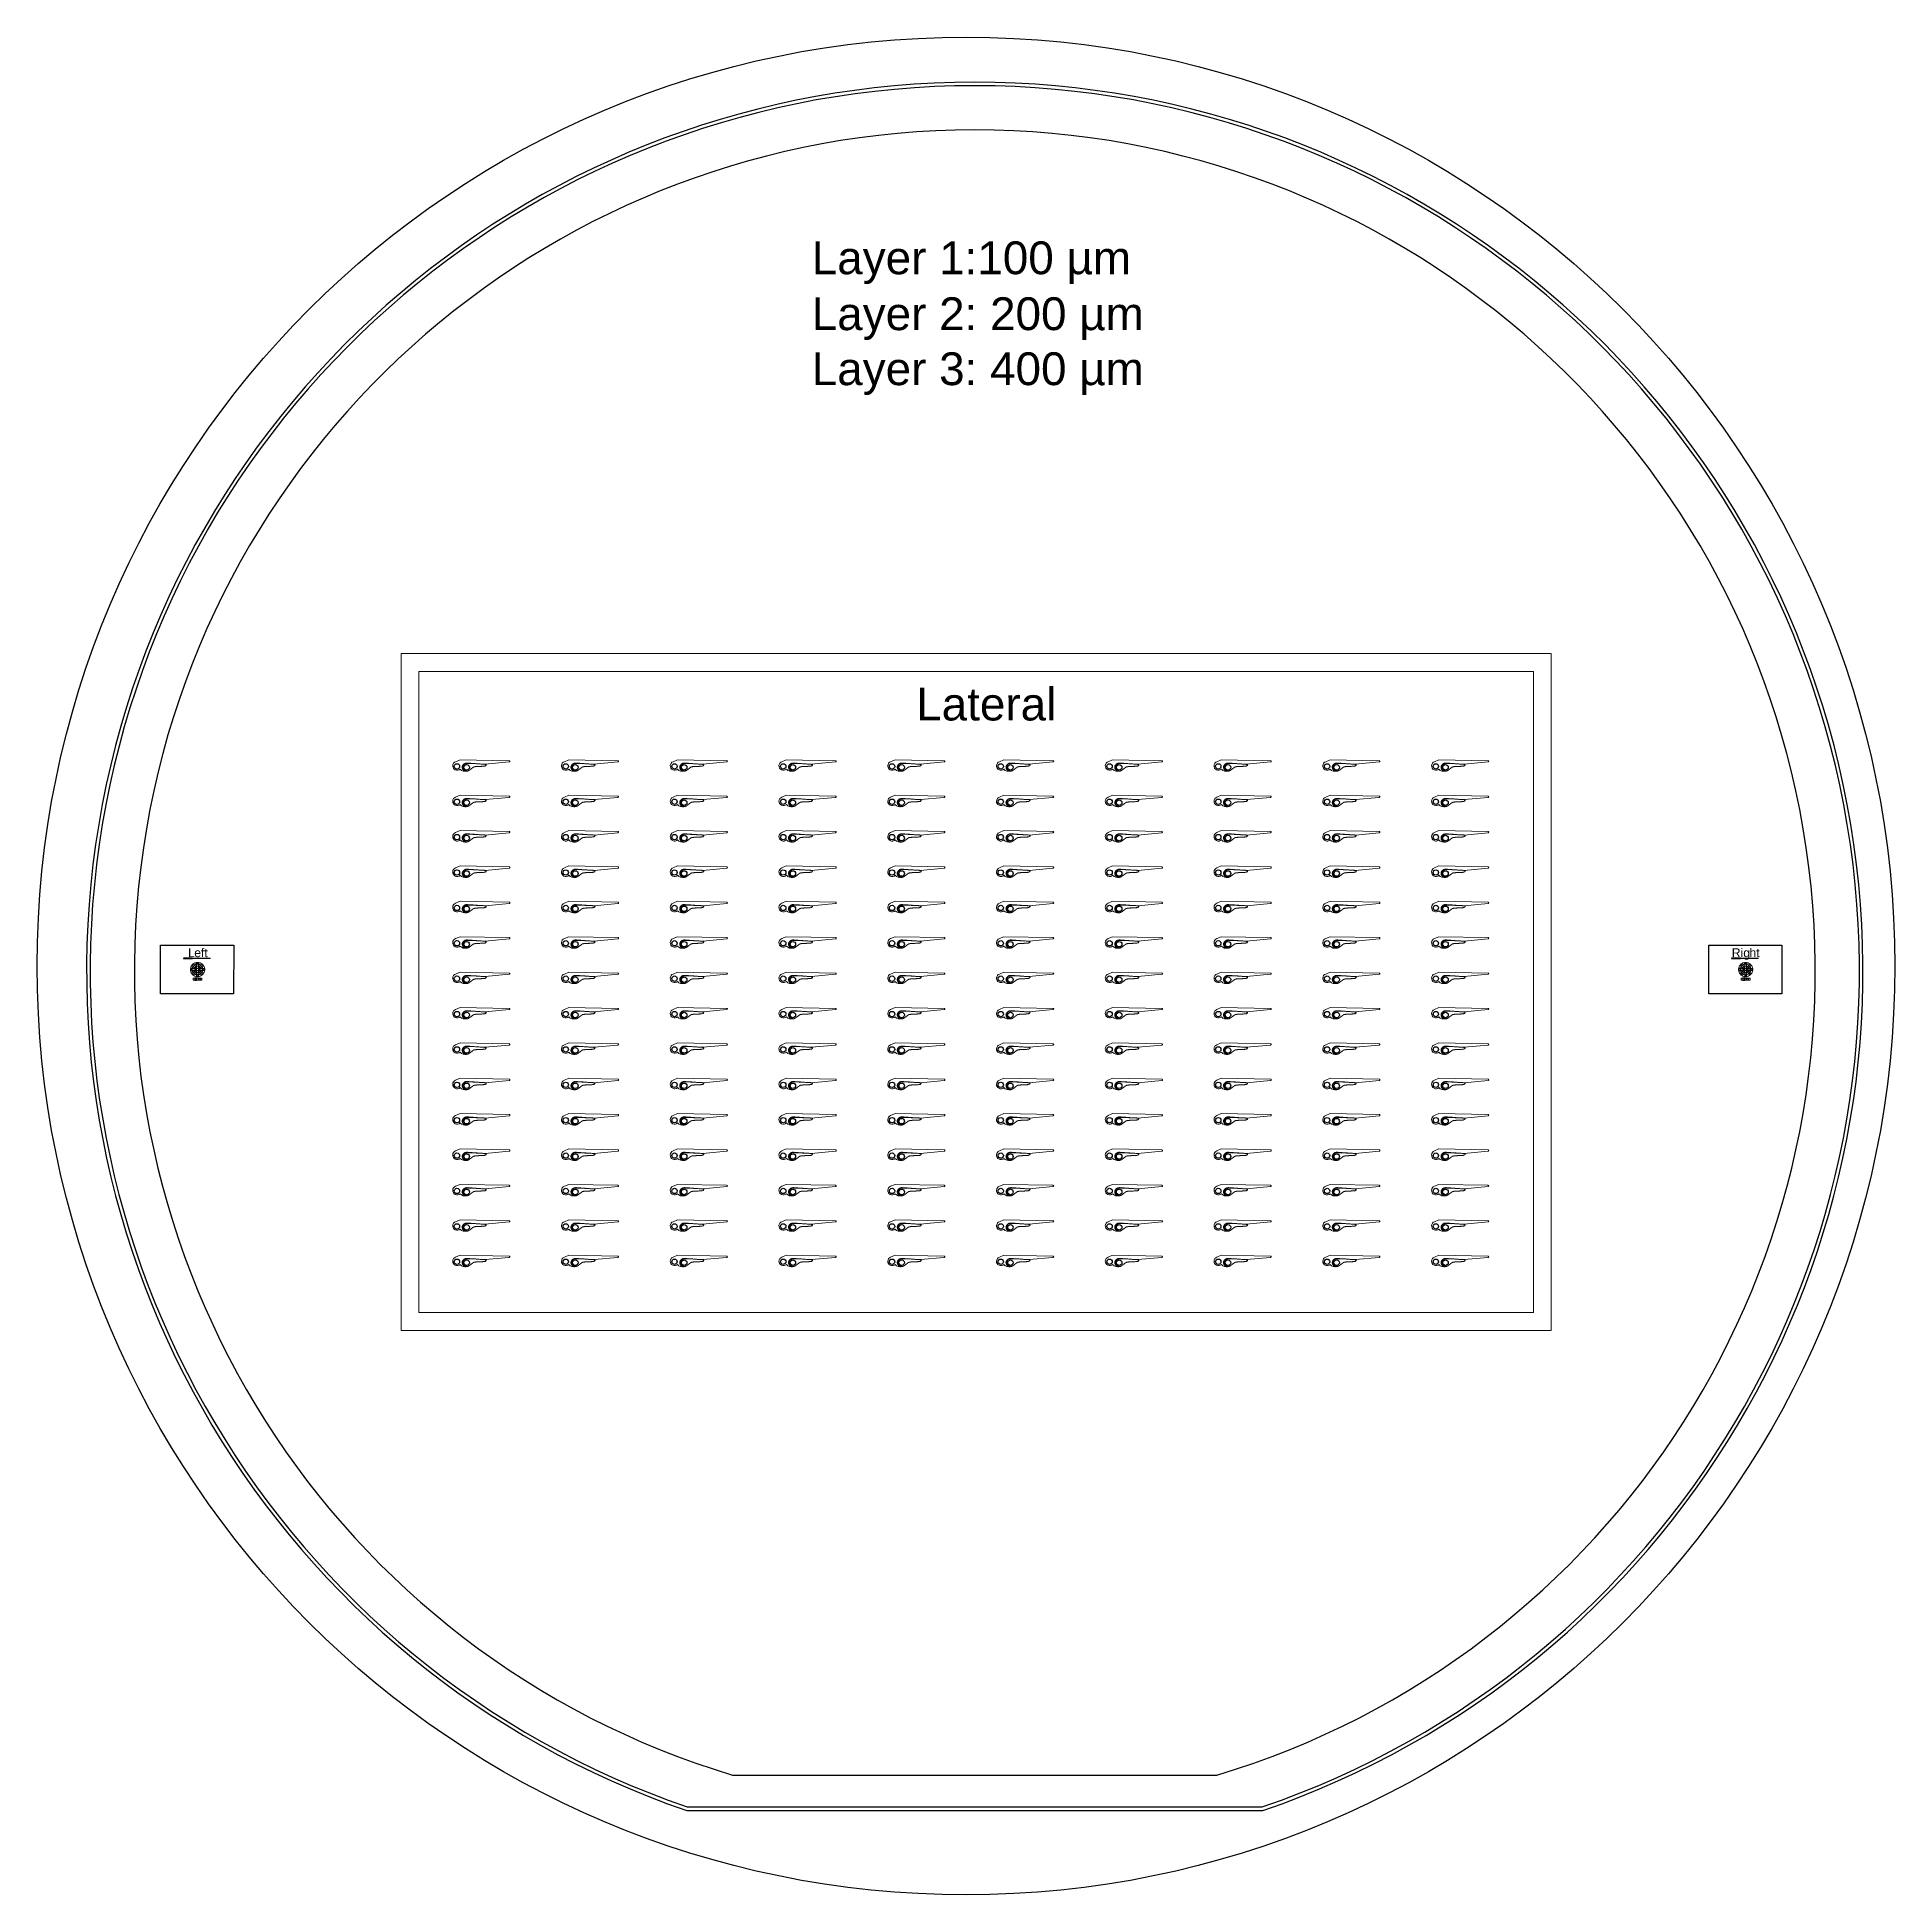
# Model space of a CAD drawing. Header units: inches. Extents: x -52997 to 52003, y -52254 to 52746.
import ezdxf

# ---------------------------------------------------------------- set-up
doc = ezdxf.new("R2010")
doc.units = ezdxf.units.IN
doc.header["$MEASUREMENT"] = 0
doc.layers.add('1', color=1, linetype='Continuous')
doc.layers.add('2', color=140, linetype='Continuous', lineweight=0)
doc.layers.add('3', color=90, linetype='Continuous', lineweight=0)
doc.styles.get("Standard").update_dxf_attribs({"font": 'Arial.ttf'})

msp = doc.modelspace()

# ---------------------------------------------------------------- texts
at = {"layer": '1'}
msp.add_text('Layer 3: 400 µm', height=1854.01, dxfattribs=at).set_placement((-9214, 33077))
at = {"layer": '1', "char_height": 500, "attachment_point": 1}
for s, insert in [('L', (-44470, 1246)), ('R', (42780, 1246))]:
    msp.add_mtext_dynamic_manual_height_columns(s, width=961.43, gutter_width=1, heights=[0], dxfattribs=dict(at, insert=insert))
at = {"layer": '2'}
msp.add_text('Layer 2: 200 µm', height=1854.01, dxfattribs=at).set_placement((-9214, 36187))
at = {"layer": '2', "char_height": 500, "attachment_point": 1}
for s, insert in [('e', (-44120, 1246)), ('ig', (43280, 1246))]:
    msp.add_mtext_dynamic_manual_height_columns(s, width=961.43, gutter_width=1, heights=[0], dxfattribs=dict(at, insert=insert))
at = {"layer": '3'}
for s, height, p in [('Layer 1:100 µm', 1854.01, (-9214, 39346)), ('Lateral', 1854, (-3312, 14124))]:
    msp.add_text(s, height=height, dxfattribs=at).set_placement(p)
at = {"layer": '3', "char_height": 500, "attachment_point": 1}
for s, insert in [('ft', (-43745, 1246)), ('ht', (43780, 1246))]:
    msp.add_mtext_dynamic_manual_height_columns(s, width=961.43, gutter_width=1, heights=[0], dxfattribs=dict(at, insert=insert))

# ---------------------------------------------------------------- linework, layer by layer
at = {"layer": '1'}
for points in [[(-16283, -47486), (0, -47486), (16283, -47486, 5.9991074)], [(-16250, -47286), (0, -47286), (16250, -47286, 5.9868124)], [(-13686, -45486), (0, -45486), (13686, -45486, 6.7943215)]]:
    msp.add_lwpolyline(points, format="xyb", close=True, dxfattribs=at)
for points in [[(-46017, 1425), (-41888, 1425), (-41891, -1324), (-46017, -1324)], [(41483, 1425), (45612, 1425), (45609, -1324), (41483, -1324)], [(-44222, 686), (-44272, 686), (-44722, 686), (-44722, 666), (-44222, 666)], [(-44228, 97), (-44329, 97), (-44329, -3), (-44228, -3)], [(-44106, 292), (-44178, 363), (-44248, 293), (-44177, 221)], [(-43982, 343), (-43982, 444), (-43882, 444), (-43882, 343)], [(-43759, 292), (-43687, 363), (-43616, 293), (-43688, 221)], [(-43637, 97), (-43536, 97), (-43536, -3), (-43637, -3)], [(43278, 686), (43228, 686), (42778, 686), (42778, 666), (43278, 666)], [(43272, 97), (43171, 97), (43171, -3), (43272, -3)], [(43394, 292), (43322, 363), (43252, 293), (43323, 221)], [(43518, 343), (43518, 444), (43618, 444), (43618, 343)], [(43741, 292), (43813, 363), (43884, 293), (43812, 221)], [(43863, 97), (43964, 97), (43964, -3), (43863, -3)], [(-44177, -126), (-44248, -198), (-44178, -269), (-44106, -197)], [(-43982, -248), (-43982, -350), (-43882, -350), (-43882, -248)], [(-43759, -197), (-43687, -269), (-43616, -198), (-43688, -126)], [(43323, -126), (43252, -198), (43322, -269), (43394, -197)], [(43518, -248), (43518, -350), (43618, -350), (43618, -248)], [(43741, -197), (43813, -269), (43884, -198), (43812, -126)]]:
    msp.add_lwpolyline(points, close=True, dxfattribs=at)
at = {"layer": '1', "linetype": 'Continuous'}
for points in [[(-43982, -146), (-43982, -73), (-44034, -125, -0.1270167), (-44105, -54), (-44053, -3), (-43982, -3), (-43982, 97), (-44053, 97), (-44105, 149, -0.1270167), (-44034, 220), (-43982, 168), (-43982, 241, -0.1270167), (-43882, 241), (-43882, 168), (-43831, 220, -0.1270167), (-43760, 149), (-43812, 97), (-43882, 97), (-43882, -3), (-43812, -3), (-43760, -54, -0.1270167), (-43831, -125), (-43882, -73), (-43882, -146)], [(43518, -146), (43518, -73), (43466, -125, -0.1270167), (43395, -54), (43447, -3), (43518, -3), (43518, 97), (43447, 97), (43395, 149, -0.1270167), (43466, 220), (43518, 168), (43518, 241, -0.1270167), (43618, 241), (43618, 168), (43669, 220, -0.1270167), (43740, 149), (43688, 97), (43618, 97), (43618, -3), (43688, -3), (43740, -54, -0.1270167), (43669, -125), (43618, -73), (43618, -146)]]:
    msp.add_lwpolyline(points, format="xyb", close=True, dxfattribs=at)
for points in [[(-44082, -450), (-44082, -550), (-43982, -550), (-43982, -450)], [(-43782, -450), (-43782, -550), (-43882, -550), (-43882, -450)], [(43418, -450), (43418, -550), (43518, -550), (43518, -450)], [(43718, -450), (43718, -550), (43618, -550), (43618, -450)]]:
    msp.add_lwpolyline(points, close=True, dxfattribs=at)
at = {"layer": '1'}
for centre, radius in [((-497, 246), 52500), ((-29268, 11530), 151), ((-28723, 11476), 156), ((-23121, 11530), 151), ((-22575, 11476), 156), ((-16974, 11530), 151), ((-16428, 11476), 156), ((-10826, 11530), 151), ((-10281, 11476), 156), ((-4679, 11530), 151), ((-4133, 11476), 156), ((1468, 11530), 151), ((2014, 11476), 156), ((7616, 11530), 151), ((8161, 11476), 156), ((13763, 11530), 151), ((14309, 11476), 156), ((19910, 11530), 151), ((20456, 11476), 156), ((26058, 11530), 151), ((26603, 11476), 156), ((-29268, 9530), 151), ((-28723, 9476), 156), ((-23121, 9530), 151), ((-22575, 9476), 156), ((-16974, 9530), 151), ((-16428, 9476), 156), ((-10826, 9530), 151), ((-10281, 9476), 156), ((-4679, 9530), 151), ((-4133, 9476), 156), ((1468, 9530), 151), ((2014, 9476), 156), ((7616, 9530), 151), ((8161, 9476), 156), ((13763, 9530), 151), ((14309, 9476), 156), ((19910, 9530), 151), ((20456, 9476), 156), ((26058, 9530), 151), ((26603, 9476), 156), ((-29268, 7530), 151), ((-28723, 7476), 156), ((-23121, 7530), 151), ((-22575, 7476), 156), ((-16974, 7530), 151), ((-16428, 7476), 156), ((-10826, 7530), 151), ((-10281, 7476), 156), ((-4679, 7530), 151), ((-4133, 7476), 156), ((1468, 7530), 151), ((2014, 7476), 156), ((7616, 7530), 151), ((8161, 7476), 156), ((13763, 7530), 151), ((14309, 7476), 156), ((19910, 7530), 151), ((20456, 7476), 156), ((26058, 7530), 151), ((26603, 7476), 156), ((-29268, 5530), 151), ((-28723, 5476), 156), ((-23121, 5530), 151), ((-22575, 5476), 156), ((-16974, 5530), 151), ((-16428, 5476), 156), ((-10826, 5530), 151), ((-10281, 5476), 156), ((-4679, 5530), 151), ((-4133, 5476), 156), ((1468, 5530), 151), ((2014, 5476), 156), ((7616, 5530), 151), ((8161, 5476), 156), ((13763, 5530), 151), ((14309, 5476), 156), ((19910, 5530), 151), ((20456, 5476), 156), ((26058, 5530), 151), ((26603, 5476), 156), ((-29268, 3530), 151), ((-28723, 3476), 156), ((-23121, 3530), 151), ((-22575, 3476), 156), ((-16974, 3530), 151), ((-16428, 3476), 156), ((-10826, 3530), 151), ((-10281, 3476), 156), ((-4679, 3530), 151), ((-4133, 3476), 156), ((1468, 3530), 151), ((2014, 3476), 156), ((7616, 3530), 151), ((8161, 3476), 156), ((13763, 3530), 151), ((14309, 3476), 156), ((19910, 3530), 151), ((20456, 3476), 156), ((26058, 3530), 151), ((26603, 3476), 156), ((-29268, 1530), 151), ((-28723, 1476), 156), ((-23121, 1530), 151), ((-22575, 1476), 156), ((-16974, 1530), 151), ((-16428, 1476), 156), ((-10826, 1530), 151), ((-10281, 1476), 156), ((-4679, 1530), 151), ((-4133, 1476), 156), ((1468, 1530), 151), ((2014, 1476), 156), ((7616, 1530), 151), ((8161, 1476), 156), ((13763, 1530), 151), ((14309, 1476), 156), ((19910, 1530), 151), ((20456, 1476), 156), ((26058, 1530), 151), ((26603, 1476), 156), ((-29268, -470), 151), ((-28723, -524), 156), ((-23121, -470), 151), ((-22575, -524), 156), ((-16974, -470), 151), ((-16428, -524), 156), ((-10826, -470), 151), ((-10281, -524), 156), ((-4679, -470), 151), ((-4133, -524), 156), ((1468, -470), 151), ((2014, -524), 156), ((7616, -470), 151), ((8161, -524), 156), ((13763, -470), 151), ((14309, -524), 156), ((19910, -470), 151), ((20456, -524), 156), ((26058, -470), 151), ((26603, -524), 156), ((-29268, -2470), 151), ((-28723, -2524), 156), ((-23121, -2470), 151), ((-22575, -2524), 156), ((-16974, -2470), 151), ((-16428, -2524), 156), ((-10826, -2470), 151), ((-10281, -2524), 156), ((-4679, -2470), 151), ((-4133, -2524), 156), ((1468, -2470), 151), ((2014, -2524), 156), ((7616, -2470), 151), ((8161, -2524), 156), ((13763, -2470), 151), ((14309, -2524), 156), ((19910, -2470), 151), ((20456, -2524), 156), ((26058, -2470), 151), ((26603, -2524), 156), ((-29268, -4470), 151), ((-28723, -4524), 156), ((-23121, -4470), 151), ((-22575, -4524), 156), ((-16974, -4470), 151), ((-16428, -4524), 156), ((-10826, -4470), 151), ((-10281, -4524), 156), ((-4679, -4470), 151), ((-4133, -4524), 156), ((1468, -4470), 151), ((2014, -4524), 156), ((7616, -4470), 151), ((8161, -4524), 156), ((13763, -4470), 151), ((14309, -4524), 156), ((19910, -4470), 151), ((20456, -4524), 156), ((26058, -4470), 151), ((26603, -4524), 156), ((-29268, -6470), 151), ((-28723, -6524), 156), ((-23121, -6470), 151), ((-22575, -6524), 156), ((-16974, -6470), 151), ((-16428, -6524), 156), ((-10826, -6470), 151), ((-10281, -6524), 156), ((-4679, -6470), 151), ((-4133, -6524), 156), ((1468, -6470), 151), ((2014, -6524), 156), ((7616, -6470), 151), ((8161, -6524), 156), ((13763, -6470), 151), ((14309, -6524), 156), ((19910, -6470), 151), ((20456, -6524), 156), ((26058, -6470), 151), ((26603, -6524), 156), ((-29268, -8470), 151), ((-28723, -8524), 156), ((-23121, -8470), 151), ((-22575, -8524), 156), ((-16974, -8470), 151), ((-16428, -8524), 156), ((-10826, -8470), 151), ((-10281, -8524), 156), ((-4679, -8470), 151), ((-4133, -8524), 156), ((1468, -8470), 151), ((2014, -8524), 156), ((7616, -8470), 151), ((8161, -8524), 156), ((13763, -8470), 151), ((14309, -8524), 156), ((19910, -8470), 151), ((20456, -8524), 156), ((26058, -8470), 151), ((26603, -8524), 156), ((-29268, -10470), 151), ((-28723, -10524), 156), ((-23121, -10470), 151), ((-22575, -10524), 156), ((-16974, -10470), 151), ((-16428, -10524), 156), ((-10826, -10470), 151), ((-10281, -10524), 156), ((-4679, -10470), 151), ((-4133, -10524), 156), ((1468, -10470), 151), ((2014, -10524), 156), ((7616, -10470), 151), ((8161, -10524), 156), ((13763, -10470), 151), ((14309, -10524), 156), ((19910, -10470), 151), ((20456, -10524), 156), ((26058, -10470), 151), ((26603, -10524), 156), ((-29268, -12470), 151), ((-28723, -12524), 156), ((-23121, -12470), 151), ((-22575, -12524), 156), ((-16974, -12470), 151), ((-16428, -12524), 156), ((-10826, -12470), 151), ((-10281, -12524), 156), ((-4679, -12470), 151), ((-4133, -12524), 156), ((1468, -12470), 151), ((2014, -12524), 156), ((7616, -12470), 151), ((8161, -12524), 156), ((13763, -12470), 151), ((14309, -12524), 156), ((19910, -12470), 151), ((20456, -12524), 156), ((26058, -12470), 151), ((26603, -12524), 156), ((-29268, -14470), 151), ((-28723, -14524), 156), ((-23121, -14470), 151), ((-22575, -14524), 156), ((-16974, -14470), 151), ((-16428, -14524), 156), ((-10826, -14470), 151), ((-10281, -14524), 156), ((-4679, -14470), 151), ((-4133, -14524), 156), ((1468, -14470), 151), ((2014, -14524), 156), ((7616, -14470), 151), ((8161, -14524), 156), ((13763, -14470), 151), ((14309, -14524), 156), ((19910, -14470), 151), ((20456, -14524), 156), ((26058, -14470), 151), ((26603, -14524), 156), ((-29268, -16470), 151), ((-28723, -16524), 156), ((-23121, -16470), 151), ((-22575, -16524), 156), ((-16974, -16470), 151), ((-16428, -16524), 156), ((-10826, -16470), 151), ((-10281, -16524), 156), ((-4679, -16470), 151), ((-4133, -16524), 156), ((1468, -16470), 151), ((2014, -16524), 156), ((7616, -16470), 151), ((8161, -16524), 156), ((13763, -16470), 151), ((14309, -16524), 156), ((19910, -16470), 151), ((20456, -16524), 156), ((26058, -16470), 151), ((26603, -16524), 156)]:
    msp.add_circle(centre, radius, dxfattribs=at)
at = {"layer": '2'}
for points in [[(-16283, -47486), (0, -47486), (16283, -47486, 5.9991074)], [(-16250, -47286), (0, -47286), (16250, -47286, 5.9868124)], [(-13686, -45486), (0, -45486), (13686, -45486, 6.7943215)]]:
    msp.add_lwpolyline(points, format="xyb", close=True, dxfattribs=at)
for points in [[(32577, 17900), (32577, -20347), (-32423, -20347), (-32423, 17900)], [(31577, 16900), (31577, -19347), (-31423, -19347), (-31423, 16900)], [(-46017, 1425), (-41888, 1425), (-41891, -1324), (-46017, -1324)], [(41483, 1425), (45612, 1425), (45609, -1324), (41483, -1324)], [(-43722, 686), (-43722, 666), (-44222, 666), (-44222, 686), (-43772, 686)], [(43778, 686), (43778, 666), (43278, 666), (43278, 686), (43728, 686)]]:
    msp.add_lwpolyline(points, close=True, dxfattribs=at)
at = {"layer": '2', "linetype": 'Continuous'}
for points in [[(-44228, 97, -0.1131041), (-44177, 221), (-44105, 149, 0.070124), (-44126, 97)], [(-44106, 292), (-44034, 220, -0.070124), (-43982, 241), (-43982, 343, 0.1131041)], [(-44053, 97), (-43982, 97), (-43982, 168), (-44034, 220, 0.1270167), (-44105, 149)], [(-43882, 241), (-43882, 343, -0.1131041), (-43759, 292), (-43831, 220, 0.070124)], [(-43882, 168), (-43882, 97), (-43812, 97), (-43760, 149, 0.1270167), (-43831, 220)], [(-43760, 149), (-43688, 221, -0.1131041), (-43637, 97), (-43739, 97, 0.070124)], [(43272, 97, -0.1131041), (43323, 221), (43395, 149, 0.070124), (43374, 97)], [(43394, 292), (43466, 220, -0.070124), (43518, 241), (43518, 343, 0.1131041)], [(43447, 97), (43518, 97), (43518, 168), (43466, 220, 0.1270167), (43395, 149)], [(43618, 241), (43618, 343, -0.1131041), (43741, 292), (43669, 220, 0.070124)], [(43618, 168), (43618, 97), (43688, 97), (43740, 149, 0.1270167), (43669, 220)], [(43740, 149), (43812, 221, -0.1131041), (43863, 97), (43761, 97, 0.070124)], [(-44177, -126, -0.1131041), (-44228, -3), (-44126, -3, 0.070124), (-44105, -54)], [(-44106, -197), (-44034, -125, 0.070124), (-43982, -146), (-43982, -248, -0.1131041)], [(-43982, -73), (-44034, -125, -0.1270167), (-44105, -54), (-44053, -3), (-43982, -3)], [(-43812, -3), (-43882, -3), (-43882, -73), (-43831, -125, 0.1270167), (-43760, -54)], [(-43882, -248), (-43882, -146, 0.070124), (-43831, -125), (-43759, -197, -0.1131041)], [(-43688, -126), (-43760, -54, 0.070124), (-43739, -3), (-43637, -3, -0.1131041)], [(43323, -126, -0.1131041), (43272, -3), (43374, -3, 0.070124), (43395, -54)], [(43394, -197), (43466, -125, 0.070124), (43518, -146), (43518, -248, -0.1131041)], [(43518, -73), (43466, -125, -0.1270167), (43395, -54), (43447, -3), (43518, -3)], [(43688, -3), (43618, -3), (43618, -73), (43669, -125, 0.1270167), (43740, -54)], [(43618, -248), (43618, -146, 0.070124), (43669, -125), (43741, -197, -0.1131041)], [(43812, -126), (43740, -54, 0.070124), (43761, -3), (43863, -3, -0.1131041)]]:
    msp.add_lwpolyline(points, format="xyb", close=True, dxfattribs=at)
for points in [[(-43982, -3), (-43882, -3), (-43882, 97), (-43982, 97)], [(43518, -3), (43618, -3), (43618, 97), (43518, 97)], [(-43982, -450), (-43882, -450), (-43882, -550), (-43982, -550)], [(43518, -450), (43618, -450), (43618, -550), (43518, -550)]]:
    msp.add_lwpolyline(points, close=True, dxfattribs=at)
at = {"layer": '2'}
msp.add_circle((-497, 246), 52500, dxfattribs=at)
for points in [[(-28666, 11716), (-28926, 11740), (-28974, 11495), (-28958, 11279), (-28792, 11251), (-28644, 11243), (-28553, 11327), (-28421, 11425), (-28342, 11486), (-28280, 11522), (-28026, 11526), (-27861, 11526), (-27686, 11547), (-27449, 11662), (-27886, 11659), (-28179, 11684), (-28666, 11716)], [(-22519, 11716), (-22779, 11740), (-22827, 11495), (-22811, 11279), (-22645, 11251), (-22496, 11243), (-22405, 11327), (-22274, 11425), (-22195, 11486), (-22133, 11522), (-21879, 11526), (-21714, 11526), (-21538, 11547), (-21301, 11662), (-21739, 11659), (-22031, 11684), (-22519, 11716)], [(-16371, 11716), (-16632, 11740), (-16679, 11495), (-16664, 11279), (-16497, 11251), (-16349, 11243), (-16258, 11327), (-16127, 11425), (-16048, 11486), (-15985, 11522), (-15732, 11526), (-15567, 11526), (-15391, 11547), (-15154, 11662), (-15592, 11659), (-15884, 11684), (-16371, 11716)], [(-10224, 11716), (-10484, 11740), (-10532, 11495), (-10516, 11279), (-10350, 11251), (-10202, 11243), (-10111, 11327), (-9979, 11425), (-9900, 11486), (-9838, 11522), (-9584, 11526), (-9419, 11526), (-9244, 11547), (-9007, 11662), (-9445, 11659), (-9737, 11684), (-10224, 11716)], [(-4077, 11716), (-4337, 11740), (-4385, 11495), (-4369, 11279), (-4203, 11251), (-4054, 11243), (-3963, 11327), (-3832, 11425), (-3753, 11486), (-3691, 11522), (-3437, 11526), (-3272, 11526), (-3096, 11547), (-2859, 11662), (-3297, 11659), (-3589, 11684), (-4077, 11716)], [(2071, 11716), (1810, 11740), (1763, 11495), (1778, 11279), (1945, 11251), (2093, 11243), (2184, 11327), (2315, 11425), (2394, 11486), (2457, 11522), (2710, 11526), (2875, 11526), (3051, 11547), (3288, 11662), (2850, 11659), (2558, 11684), (2071, 11716)], [(8218, 11716), (7958, 11740), (7910, 11495), (7926, 11279), (8092, 11251), (8240, 11243), (8331, 11327), (8463, 11425), (8542, 11486), (8604, 11522), (8857, 11526), (9023, 11526), (9198, 11547), (9435, 11662), (8997, 11659), (8705, 11684), (8218, 11716)], [(14365, 11716), (14105, 11740), (14057, 11495), (14073, 11279), (14239, 11251), (14388, 11243), (14478, 11327), (14610, 11425), (14689, 11486), (14751, 11522), (15005, 11526), (15170, 11526), (15346, 11547), (15583, 11662), (15145, 11659), (14852, 11684), (14365, 11716)], [(20513, 11716), (20252, 11740), (20205, 11495), (20220, 11279), (20387, 11251), (20535, 11243), (20626, 11327), (20757, 11425), (20836, 11486), (20899, 11522), (21152, 11526), (21317, 11526), (21493, 11547), (21730, 11662), (21292, 11659), (21000, 11684), (20513, 11716)], [(26660, 11716), (26400, 11740), (26352, 11495), (26368, 11279), (26534, 11251), (26682, 11243), (26773, 11327), (26905, 11425), (26984, 11486), (27046, 11522), (27299, 11526), (27465, 11526), (27640, 11547), (27877, 11662), (27439, 11659), (27147, 11684), (26660, 11716)], [(-28666, 9716), (-28926, 9740), (-28974, 9495), (-28958, 9279), (-28792, 9251), (-28644, 9243), (-28553, 9327), (-28421, 9425), (-28342, 9486), (-28280, 9522), (-28026, 9526), (-27861, 9526), (-27686, 9547), (-27449, 9662), (-27886, 9659), (-28179, 9684), (-28666, 9716)], [(-22519, 9716), (-22779, 9740), (-22827, 9495), (-22811, 9279), (-22645, 9251), (-22496, 9243), (-22405, 9327), (-22274, 9425), (-22195, 9486), (-22133, 9522), (-21879, 9526), (-21714, 9526), (-21538, 9547), (-21301, 9662), (-21739, 9659), (-22031, 9684), (-22519, 9716)], [(-16371, 9716), (-16632, 9740), (-16679, 9495), (-16664, 9279), (-16497, 9251), (-16349, 9243), (-16258, 9327), (-16127, 9425), (-16048, 9486), (-15985, 9522), (-15732, 9526), (-15567, 9526), (-15391, 9547), (-15154, 9662), (-15592, 9659), (-15884, 9684), (-16371, 9716)], [(-10224, 9716), (-10484, 9740), (-10532, 9495), (-10516, 9279), (-10350, 9251), (-10202, 9243), (-10111, 9327), (-9979, 9425), (-9900, 9486), (-9838, 9522), (-9584, 9526), (-9419, 9526), (-9244, 9547), (-9007, 9662), (-9445, 9659), (-9737, 9684), (-10224, 9716)], [(-4077, 9716), (-4337, 9740), (-4385, 9495), (-4369, 9279), (-4203, 9251), (-4054, 9243), (-3963, 9327), (-3832, 9425), (-3753, 9486), (-3691, 9522), (-3437, 9526), (-3272, 9526), (-3096, 9547), (-2859, 9662), (-3297, 9659), (-3589, 9684), (-4077, 9716)], [(2071, 9716), (1810, 9740), (1763, 9495), (1778, 9279), (1945, 9251), (2093, 9243), (2184, 9327), (2315, 9425), (2394, 9486), (2457, 9522), (2710, 9526), (2875, 9526), (3051, 9547), (3288, 9662), (2850, 9659), (2558, 9684), (2071, 9716)], [(8218, 9716), (7958, 9740), (7910, 9495), (7926, 9279), (8092, 9251), (8240, 9243), (8331, 9327), (8463, 9425), (8542, 9486), (8604, 9522), (8857, 9526), (9023, 9526), (9198, 9547), (9435, 9662), (8997, 9659), (8705, 9684), (8218, 9716)], [(14365, 9716), (14105, 9740), (14057, 9495), (14073, 9279), (14239, 9251), (14388, 9243), (14478, 9327), (14610, 9425), (14689, 9486), (14751, 9522), (15005, 9526), (15170, 9526), (15346, 9547), (15583, 9662), (15145, 9659), (14852, 9684), (14365, 9716)], [(20513, 9716), (20252, 9740), (20205, 9495), (20220, 9279), (20387, 9251), (20535, 9243), (20626, 9327), (20757, 9425), (20836, 9486), (20899, 9522), (21152, 9526), (21317, 9526), (21493, 9547), (21730, 9662), (21292, 9659), (21000, 9684), (20513, 9716)], [(26660, 9716), (26400, 9740), (26352, 9495), (26368, 9279), (26534, 9251), (26682, 9243), (26773, 9327), (26905, 9425), (26984, 9486), (27046, 9522), (27299, 9526), (27465, 9526), (27640, 9547), (27877, 9662), (27439, 9659), (27147, 9684), (26660, 9716)], [(-28666, 7716), (-28926, 7740), (-28974, 7495), (-28958, 7279), (-28792, 7251), (-28644, 7243), (-28553, 7327), (-28421, 7425), (-28342, 7486), (-28280, 7522), (-28026, 7526), (-27861, 7526), (-27686, 7547), (-27449, 7662), (-27886, 7659), (-28179, 7684), (-28666, 7716)], [(-22519, 7716), (-22779, 7740), (-22827, 7495), (-22811, 7279), (-22645, 7251), (-22496, 7243), (-22405, 7327), (-22274, 7425), (-22195, 7486), (-22133, 7522), (-21879, 7526), (-21714, 7526), (-21538, 7547), (-21301, 7662), (-21739, 7659), (-22031, 7684), (-22519, 7716)], [(-16371, 7716), (-16632, 7740), (-16679, 7495), (-16664, 7279), (-16497, 7251), (-16349, 7243), (-16258, 7327), (-16127, 7425), (-16048, 7486), (-15985, 7522), (-15732, 7526), (-15567, 7526), (-15391, 7547), (-15154, 7662), (-15592, 7659), (-15884, 7684), (-16371, 7716)], [(-10224, 7716), (-10484, 7740), (-10532, 7495), (-10516, 7279), (-10350, 7251), (-10202, 7243), (-10111, 7327), (-9979, 7425), (-9900, 7486), (-9838, 7522), (-9584, 7526), (-9419, 7526), (-9244, 7547), (-9007, 7662), (-9445, 7659), (-9737, 7684), (-10224, 7716)], [(-4077, 7716), (-4337, 7740), (-4385, 7495), (-4369, 7279), (-4203, 7251), (-4054, 7243), (-3963, 7327), (-3832, 7425), (-3753, 7486), (-3691, 7522), (-3437, 7526), (-3272, 7526), (-3096, 7547), (-2859, 7662), (-3297, 7659), (-3589, 7684), (-4077, 7716)], [(2071, 7716), (1810, 7740), (1763, 7495), (1778, 7279), (1945, 7251), (2093, 7243), (2184, 7327), (2315, 7425), (2394, 7486), (2457, 7522), (2710, 7526), (2875, 7526), (3051, 7547), (3288, 7662), (2850, 7659), (2558, 7684), (2071, 7716)], [(8218, 7716), (7958, 7740), (7910, 7495), (7926, 7279), (8092, 7251), (8240, 7243), (8331, 7327), (8463, 7425), (8542, 7486), (8604, 7522), (8857, 7526), (9023, 7526), (9198, 7547), (9435, 7662), (8997, 7659), (8705, 7684), (8218, 7716)], [(14365, 7716), (14105, 7740), (14057, 7495), (14073, 7279), (14239, 7251), (14388, 7243), (14478, 7327), (14610, 7425), (14689, 7486), (14751, 7522), (15005, 7526), (15170, 7526), (15346, 7547), (15583, 7662), (15145, 7659), (14852, 7684), (14365, 7716)], [(20513, 7716), (20252, 7740), (20205, 7495), (20220, 7279), (20387, 7251), (20535, 7243), (20626, 7327), (20757, 7425), (20836, 7486), (20899, 7522), (21152, 7526), (21317, 7526), (21493, 7547), (21730, 7662), (21292, 7659), (21000, 7684), (20513, 7716)], [(26660, 7716), (26400, 7740), (26352, 7495), (26368, 7279), (26534, 7251), (26682, 7243), (26773, 7327), (26905, 7425), (26984, 7486), (27046, 7522), (27299, 7526), (27465, 7526), (27640, 7547), (27877, 7662), (27439, 7659), (27147, 7684), (26660, 7716)], [(-28666, 5716), (-28926, 5740), (-28974, 5495), (-28958, 5279), (-28792, 5251), (-28644, 5243), (-28553, 5327), (-28421, 5425), (-28342, 5486), (-28280, 5522), (-28026, 5526), (-27861, 5526), (-27686, 5547), (-27449, 5662), (-27886, 5659), (-28179, 5684), (-28666, 5716)], [(-22519, 5716), (-22779, 5740), (-22827, 5495), (-22811, 5279), (-22645, 5251), (-22496, 5243), (-22405, 5327), (-22274, 5425), (-22195, 5486), (-22133, 5522), (-21879, 5526), (-21714, 5526), (-21538, 5547), (-21301, 5662), (-21739, 5659), (-22031, 5684), (-22519, 5716)], [(-16371, 5716), (-16632, 5740), (-16679, 5495), (-16664, 5279), (-16497, 5251), (-16349, 5243), (-16258, 5327), (-16127, 5425), (-16048, 5486), (-15985, 5522), (-15732, 5526), (-15567, 5526), (-15391, 5547), (-15154, 5662), (-15592, 5659), (-15884, 5684), (-16371, 5716)], [(-10224, 5716), (-10484, 5740), (-10532, 5495), (-10516, 5279), (-10350, 5251), (-10202, 5243), (-10111, 5327), (-9979, 5425), (-9900, 5486), (-9838, 5522), (-9584, 5526), (-9419, 5526), (-9244, 5547), (-9007, 5662), (-9445, 5659), (-9737, 5684), (-10224, 5716)], [(-4077, 5716), (-4337, 5740), (-4385, 5495), (-4369, 5279), (-4203, 5251), (-4054, 5243), (-3963, 5327), (-3832, 5425), (-3753, 5486), (-3691, 5522), (-3437, 5526), (-3272, 5526), (-3096, 5547), (-2859, 5662), (-3297, 5659), (-3589, 5684), (-4077, 5716)], [(2071, 5716), (1810, 5740), (1763, 5495), (1778, 5279), (1945, 5251), (2093, 5243), (2184, 5327), (2315, 5425), (2394, 5486), (2457, 5522), (2710, 5526), (2875, 5526), (3051, 5547), (3288, 5662), (2850, 5659), (2558, 5684), (2071, 5716)], [(8218, 5716), (7958, 5740), (7910, 5495), (7926, 5279), (8092, 5251), (8240, 5243), (8331, 5327), (8463, 5425), (8542, 5486), (8604, 5522), (8857, 5526), (9023, 5526), (9198, 5547), (9435, 5662), (8997, 5659), (8705, 5684), (8218, 5716)], [(14365, 5716), (14105, 5740), (14057, 5495), (14073, 5279), (14239, 5251), (14388, 5243), (14478, 5327), (14610, 5425), (14689, 5486), (14751, 5522), (15005, 5526), (15170, 5526), (15346, 5547), (15583, 5662), (15145, 5659), (14852, 5684), (14365, 5716)], [(20513, 5716), (20252, 5740), (20205, 5495), (20220, 5279), (20387, 5251), (20535, 5243), (20626, 5327), (20757, 5425), (20836, 5486), (20899, 5522), (21152, 5526), (21317, 5526), (21493, 5547), (21730, 5662), (21292, 5659), (21000, 5684), (20513, 5716)], [(26660, 5716), (26400, 5740), (26352, 5495), (26368, 5279), (26534, 5251), (26682, 5243), (26773, 5327), (26905, 5425), (26984, 5486), (27046, 5522), (27299, 5526), (27465, 5526), (27640, 5547), (27877, 5662), (27439, 5659), (27147, 5684), (26660, 5716)], [(-28666, 3716), (-28926, 3740), (-28974, 3495), (-28958, 3279), (-28792, 3251), (-28644, 3243), (-28553, 3327), (-28421, 3425), (-28342, 3486), (-28280, 3522), (-28026, 3526), (-27861, 3526), (-27686, 3547), (-27449, 3662), (-27886, 3659), (-28179, 3684), (-28666, 3716)], [(-22519, 3716), (-22779, 3740), (-22827, 3495), (-22811, 3279), (-22645, 3251), (-22496, 3243), (-22405, 3327), (-22274, 3425), (-22195, 3486), (-22133, 3522), (-21879, 3526), (-21714, 3526), (-21538, 3547), (-21301, 3662), (-21739, 3659), (-22031, 3684), (-22519, 3716)], [(-16371, 3716), (-16632, 3740), (-16679, 3495), (-16664, 3279), (-16497, 3251), (-16349, 3243), (-16258, 3327), (-16127, 3425), (-16048, 3486), (-15985, 3522), (-15732, 3526), (-15567, 3526), (-15391, 3547), (-15154, 3662), (-15592, 3659), (-15884, 3684), (-16371, 3716)], [(-10224, 3716), (-10484, 3740), (-10532, 3495), (-10516, 3279), (-10350, 3251), (-10202, 3243), (-10111, 3327), (-9979, 3425), (-9900, 3486), (-9838, 3522), (-9584, 3526), (-9419, 3526), (-9244, 3547), (-9007, 3662), (-9445, 3659), (-9737, 3684), (-10224, 3716)], [(-4077, 3716), (-4337, 3740), (-4385, 3495), (-4369, 3279), (-4203, 3251), (-4054, 3243), (-3963, 3327), (-3832, 3425), (-3753, 3486), (-3691, 3522), (-3437, 3526), (-3272, 3526), (-3096, 3547), (-2859, 3662), (-3297, 3659), (-3589, 3684), (-4077, 3716)], [(2071, 3716), (1810, 3740), (1763, 3495), (1778, 3279), (1945, 3251), (2093, 3243), (2184, 3327), (2315, 3425), (2394, 3486), (2457, 3522), (2710, 3526), (2875, 3526), (3051, 3547), (3288, 3662), (2850, 3659), (2558, 3684), (2071, 3716)], [(8218, 3716), (7958, 3740), (7910, 3495), (7926, 3279), (8092, 3251), (8240, 3243), (8331, 3327), (8463, 3425), (8542, 3486), (8604, 3522), (8857, 3526), (9023, 3526), (9198, 3547), (9435, 3662), (8997, 3659), (8705, 3684), (8218, 3716)], [(14365, 3716), (14105, 3740), (14057, 3495), (14073, 3279), (14239, 3251), (14388, 3243), (14478, 3327), (14610, 3425), (14689, 3486), (14751, 3522), (15005, 3526), (15170, 3526), (15346, 3547), (15583, 3662), (15145, 3659), (14852, 3684), (14365, 3716)], [(20513, 3716), (20252, 3740), (20205, 3495), (20220, 3279), (20387, 3251), (20535, 3243), (20626, 3327), (20757, 3425), (20836, 3486), (20899, 3522), (21152, 3526), (21317, 3526), (21493, 3547), (21730, 3662), (21292, 3659), (21000, 3684), (20513, 3716)], [(26660, 3716), (26400, 3740), (26352, 3495), (26368, 3279), (26534, 3251), (26682, 3243), (26773, 3327), (26905, 3425), (26984, 3486), (27046, 3522), (27299, 3526), (27465, 3526), (27640, 3547), (27877, 3662), (27439, 3659), (27147, 3684), (26660, 3716)], [(-28666, 1716), (-28926, 1740), (-28974, 1495), (-28958, 1279), (-28792, 1251), (-28644, 1243), (-28553, 1327), (-28421, 1425), (-28342, 1486), (-28280, 1522), (-28026, 1526), (-27861, 1526), (-27686, 1547), (-27449, 1662), (-27886, 1659), (-28179, 1684), (-28666, 1716)], [(-22519, 1716), (-22779, 1740), (-22827, 1495), (-22811, 1279), (-22645, 1251), (-22496, 1243), (-22405, 1327), (-22274, 1425), (-22195, 1486), (-22133, 1522), (-21879, 1526), (-21714, 1526), (-21538, 1547), (-21301, 1662), (-21739, 1659), (-22031, 1684), (-22519, 1716)], [(-16371, 1716), (-16632, 1740), (-16679, 1495), (-16664, 1279), (-16497, 1251), (-16349, 1243), (-16258, 1327), (-16127, 1425), (-16048, 1486), (-15985, 1522), (-15732, 1526), (-15567, 1526), (-15391, 1547), (-15154, 1662), (-15592, 1659), (-15884, 1684), (-16371, 1716)], [(-10224, 1716), (-10484, 1740), (-10532, 1495), (-10516, 1279), (-10350, 1251), (-10202, 1243), (-10111, 1327), (-9979, 1425), (-9900, 1486), (-9838, 1522), (-9584, 1526), (-9419, 1526), (-9244, 1547), (-9007, 1662), (-9445, 1659), (-9737, 1684), (-10224, 1716)], [(-4077, 1716), (-4337, 1740), (-4385, 1495), (-4369, 1279), (-4203, 1251), (-4054, 1243), (-3963, 1327), (-3832, 1425), (-3753, 1486), (-3691, 1522), (-3437, 1526), (-3272, 1526), (-3096, 1547), (-2859, 1662), (-3297, 1659), (-3589, 1684), (-4077, 1716)], [(2071, 1716), (1810, 1740), (1763, 1495), (1778, 1279), (1945, 1251), (2093, 1243), (2184, 1327), (2315, 1425), (2394, 1486), (2457, 1522), (2710, 1526), (2875, 1526), (3051, 1547), (3288, 1662), (2850, 1659), (2558, 1684), (2071, 1716)], [(8218, 1716), (7958, 1740), (7910, 1495), (7926, 1279), (8092, 1251), (8240, 1243), (8331, 1327), (8463, 1425), (8542, 1486), (8604, 1522), (8857, 1526), (9023, 1526), (9198, 1547), (9435, 1662), (8997, 1659), (8705, 1684), (8218, 1716)], [(14365, 1716), (14105, 1740), (14057, 1495), (14073, 1279), (14239, 1251), (14388, 1243), (14478, 1327), (14610, 1425), (14689, 1486), (14751, 1522), (15005, 1526), (15170, 1526), (15346, 1547), (15583, 1662), (15145, 1659), (14852, 1684), (14365, 1716)], [(20513, 1716), (20252, 1740), (20205, 1495), (20220, 1279), (20387, 1251), (20535, 1243), (20626, 1327), (20757, 1425), (20836, 1486), (20899, 1522), (21152, 1526), (21317, 1526), (21493, 1547), (21730, 1662), (21292, 1659), (21000, 1684), (20513, 1716)], [(26660, 1716), (26400, 1740), (26352, 1495), (26368, 1279), (26534, 1251), (26682, 1243), (26773, 1327), (26905, 1425), (26984, 1486), (27046, 1522), (27299, 1526), (27465, 1526), (27640, 1547), (27877, 1662), (27439, 1659), (27147, 1684), (26660, 1716)], [(-28666, -284), (-28926, -260), (-28974, -505), (-28958, -721), (-28792, -749), (-28644, -757), (-28553, -673), (-28421, -575), (-28342, -514), (-28280, -478), (-28026, -474), (-27861, -474), (-27686, -453), (-27449, -338), (-27886, -341), (-28179, -316), (-28666, -284)], [(-22519, -284), (-22779, -260), (-22827, -505), (-22811, -721), (-22645, -749), (-22496, -757), (-22405, -673), (-22274, -575), (-22195, -514), (-22133, -478), (-21879, -474), (-21714, -474), (-21538, -453), (-21301, -338), (-21739, -341), (-22031, -316), (-22519, -284)], [(-16371, -284), (-16632, -260), (-16679, -505), (-16664, -721), (-16497, -749), (-16349, -757), (-16258, -673), (-16127, -575), (-16048, -514), (-15985, -478), (-15732, -474), (-15567, -474), (-15391, -453), (-15154, -338), (-15592, -341), (-15884, -316), (-16371, -284)], [(-10224, -284), (-10484, -260), (-10532, -505), (-10516, -721), (-10350, -749), (-10202, -757), (-10111, -673), (-9979, -575), (-9900, -514), (-9838, -478), (-9584, -474), (-9419, -474), (-9244, -453), (-9007, -338), (-9445, -341), (-9737, -316), (-10224, -284)], [(-4077, -284), (-4337, -260), (-4385, -505), (-4369, -721), (-4203, -749), (-4054, -757), (-3963, -673), (-3832, -575), (-3753, -514), (-3691, -478), (-3437, -474), (-3272, -474), (-3096, -453), (-2859, -338), (-3297, -341), (-3589, -316), (-4077, -284)], [(2071, -284), (1810, -260), (1763, -505), (1778, -721), (1945, -749), (2093, -757), (2184, -673), (2315, -575), (2394, -514), (2457, -478), (2710, -474), (2875, -474), (3051, -453), (3288, -338), (2850, -341), (2558, -316), (2071, -284)], [(8218, -284), (7958, -260), (7910, -505), (7926, -721), (8092, -749), (8240, -757), (8331, -673), (8463, -575), (8542, -514), (8604, -478), (8857, -474), (9023, -474), (9198, -453), (9435, -338), (8997, -341), (8705, -316), (8218, -284)], [(14365, -284), (14105, -260), (14057, -505), (14073, -721), (14239, -749), (14388, -757), (14478, -673), (14610, -575), (14689, -514), (14751, -478), (15005, -474), (15170, -474), (15346, -453), (15583, -338), (15145, -341), (14852, -316), (14365, -284)], [(20513, -284), (20252, -260), (20205, -505), (20220, -721), (20387, -749), (20535, -757), (20626, -673), (20757, -575), (20836, -514), (20899, -478), (21152, -474), (21317, -474), (21493, -453), (21730, -338), (21292, -341), (21000, -316), (20513, -284)], [(26660, -284), (26400, -260), (26352, -505), (26368, -721), (26534, -749), (26682, -757), (26773, -673), (26905, -575), (26984, -514), (27046, -478), (27299, -474), (27465, -474), (27640, -453), (27877, -338), (27439, -341), (27147, -316), (26660, -284)], [(-28666, -2284), (-28926, -2260), (-28974, -2505), (-28958, -2721), (-28792, -2749), (-28644, -2757), (-28553, -2673), (-28421, -2575), (-28342, -2514), (-28280, -2478), (-28026, -2474), (-27861, -2474), (-27686, -2453), (-27449, -2338), (-27886, -2341), (-28179, -2316), (-28666, -2284)], [(-22519, -2284), (-22779, -2260), (-22827, -2505), (-22811, -2721), (-22645, -2749), (-22496, -2757), (-22405, -2673), (-22274, -2575), (-22195, -2514), (-22133, -2478), (-21879, -2474), (-21714, -2474), (-21538, -2453), (-21301, -2338), (-21739, -2341), (-22031, -2316), (-22519, -2284)], [(-16371, -2284), (-16632, -2260), (-16679, -2505), (-16664, -2721), (-16497, -2749), (-16349, -2757), (-16258, -2673), (-16127, -2575), (-16048, -2514), (-15985, -2478), (-15732, -2474), (-15567, -2474), (-15391, -2453), (-15154, -2338), (-15592, -2341), (-15884, -2316), (-16371, -2284)], [(-10224, -2284), (-10484, -2260), (-10532, -2505), (-10516, -2721), (-10350, -2749), (-10202, -2757), (-10111, -2673), (-9979, -2575), (-9900, -2514), (-9838, -2478), (-9584, -2474), (-9419, -2474), (-9244, -2453), (-9007, -2338), (-9445, -2341), (-9737, -2316), (-10224, -2284)], [(-4077, -2284), (-4337, -2260), (-4385, -2505), (-4369, -2721), (-4203, -2749), (-4054, -2757), (-3963, -2673), (-3832, -2575), (-3753, -2514), (-3691, -2478), (-3437, -2474), (-3272, -2474), (-3096, -2453), (-2859, -2338), (-3297, -2341), (-3589, -2316), (-4077, -2284)], [(2071, -2284), (1810, -2260), (1763, -2505), (1778, -2721), (1945, -2749), (2093, -2757), (2184, -2673), (2315, -2575), (2394, -2514), (2457, -2478), (2710, -2474), (2875, -2474), (3051, -2453), (3288, -2338), (2850, -2341), (2558, -2316), (2071, -2284)], [(8218, -2284), (7958, -2260), (7910, -2505), (7926, -2721), (8092, -2749), (8240, -2757), (8331, -2673), (8463, -2575), (8542, -2514), (8604, -2478), (8857, -2474), (9023, -2474), (9198, -2453), (9435, -2338), (8997, -2341), (8705, -2316), (8218, -2284)], [(14365, -2284), (14105, -2260), (14057, -2505), (14073, -2721), (14239, -2749), (14388, -2757), (14478, -2673), (14610, -2575), (14689, -2514), (14751, -2478), (15005, -2474), (15170, -2474), (15346, -2453), (15583, -2338), (15145, -2341), (14852, -2316), (14365, -2284)], [(20513, -2284), (20252, -2260), (20205, -2505), (20220, -2721), (20387, -2749), (20535, -2757), (20626, -2673), (20757, -2575), (20836, -2514), (20899, -2478), (21152, -2474), (21317, -2474), (21493, -2453), (21730, -2338), (21292, -2341), (21000, -2316), (20513, -2284)], [(26660, -2284), (26400, -2260), (26352, -2505), (26368, -2721), (26534, -2749), (26682, -2757), (26773, -2673), (26905, -2575), (26984, -2514), (27046, -2478), (27299, -2474), (27465, -2474), (27640, -2453), (27877, -2338), (27439, -2341), (27147, -2316), (26660, -2284)], [(-28666, -4284), (-28926, -4260), (-28974, -4505), (-28958, -4721), (-28792, -4749), (-28644, -4757), (-28553, -4673), (-28421, -4575), (-28342, -4514), (-28280, -4478), (-28026, -4474), (-27861, -4474), (-27686, -4453), (-27449, -4338), (-27886, -4341), (-28179, -4316), (-28666, -4284)], [(-22519, -4284), (-22779, -4260), (-22827, -4505), (-22811, -4721), (-22645, -4749), (-22496, -4757), (-22405, -4673), (-22274, -4575), (-22195, -4514), (-22133, -4478), (-21879, -4474), (-21714, -4474), (-21538, -4453), (-21301, -4338), (-21739, -4341), (-22031, -4316), (-22519, -4284)], [(-16371, -4284), (-16632, -4260), (-16679, -4505), (-16664, -4721), (-16497, -4749), (-16349, -4757), (-16258, -4673), (-16127, -4575), (-16048, -4514), (-15985, -4478), (-15732, -4474), (-15567, -4474), (-15391, -4453), (-15154, -4338), (-15592, -4341), (-15884, -4316), (-16371, -4284)], [(-10224, -4284), (-10484, -4260), (-10532, -4505), (-10516, -4721), (-10350, -4749), (-10202, -4757), (-10111, -4673), (-9979, -4575), (-9900, -4514), (-9838, -4478), (-9584, -4474), (-9419, -4474), (-9244, -4453), (-9007, -4338), (-9445, -4341), (-9737, -4316), (-10224, -4284)], [(-4077, -4284), (-4337, -4260), (-4385, -4505), (-4369, -4721), (-4203, -4749), (-4054, -4757), (-3963, -4673), (-3832, -4575), (-3753, -4514), (-3691, -4478), (-3437, -4474), (-3272, -4474), (-3096, -4453), (-2859, -4338), (-3297, -4341), (-3589, -4316), (-4077, -4284)], [(2071, -4284), (1810, -4260), (1763, -4505), (1778, -4721), (1945, -4749), (2093, -4757), (2184, -4673), (2315, -4575), (2394, -4514), (2457, -4478), (2710, -4474), (2875, -4474), (3051, -4453), (3288, -4338), (2850, -4341), (2558, -4316), (2071, -4284)], [(8218, -4284), (7958, -4260), (7910, -4505), (7926, -4721), (8092, -4749), (8240, -4757), (8331, -4673), (8463, -4575), (8542, -4514), (8604, -4478), (8857, -4474), (9023, -4474), (9198, -4453), (9435, -4338), (8997, -4341), (8705, -4316), (8218, -4284)], [(14365, -4284), (14105, -4260), (14057, -4505), (14073, -4721), (14239, -4749), (14388, -4757), (14478, -4673), (14610, -4575), (14689, -4514), (14751, -4478), (15005, -4474), (15170, -4474), (15346, -4453), (15583, -4338), (15145, -4341), (14852, -4316), (14365, -4284)], [(20513, -4284), (20252, -4260), (20205, -4505), (20220, -4721), (20387, -4749), (20535, -4757), (20626, -4673), (20757, -4575), (20836, -4514), (20899, -4478), (21152, -4474), (21317, -4474), (21493, -4453), (21730, -4338), (21292, -4341), (21000, -4316), (20513, -4284)], [(26660, -4284), (26400, -4260), (26352, -4505), (26368, -4721), (26534, -4749), (26682, -4757), (26773, -4673), (26905, -4575), (26984, -4514), (27046, -4478), (27299, -4474), (27465, -4474), (27640, -4453), (27877, -4338), (27439, -4341), (27147, -4316), (26660, -4284)], [(-28666, -6284), (-28926, -6260), (-28974, -6505), (-28958, -6721), (-28792, -6749), (-28644, -6757), (-28553, -6673), (-28421, -6575), (-28342, -6514), (-28280, -6478), (-28026, -6474), (-27861, -6474), (-27686, -6453), (-27449, -6338), (-27886, -6341), (-28179, -6316), (-28666, -6284)], [(-22519, -6284), (-22779, -6260), (-22827, -6505), (-22811, -6721), (-22645, -6749), (-22496, -6757), (-22405, -6673), (-22274, -6575), (-22195, -6514), (-22133, -6478), (-21879, -6474), (-21714, -6474), (-21538, -6453), (-21301, -6338), (-21739, -6341), (-22031, -6316), (-22519, -6284)], [(-16371, -6284), (-16632, -6260), (-16679, -6505), (-16664, -6721), (-16497, -6749), (-16349, -6757), (-16258, -6673), (-16127, -6575), (-16048, -6514), (-15985, -6478), (-15732, -6474), (-15567, -6474), (-15391, -6453), (-15154, -6338), (-15592, -6341), (-15884, -6316), (-16371, -6284)], [(-10224, -6284), (-10484, -6260), (-10532, -6505), (-10516, -6721), (-10350, -6749), (-10202, -6757), (-10111, -6673), (-9979, -6575), (-9900, -6514), (-9838, -6478), (-9584, -6474), (-9419, -6474), (-9244, -6453), (-9007, -6338), (-9445, -6341), (-9737, -6316), (-10224, -6284)], [(-4077, -6284), (-4337, -6260), (-4385, -6505), (-4369, -6721), (-4203, -6749), (-4054, -6757), (-3963, -6673), (-3832, -6575), (-3753, -6514), (-3691, -6478), (-3437, -6474), (-3272, -6474), (-3096, -6453), (-2859, -6338), (-3297, -6341), (-3589, -6316), (-4077, -6284)], [(2071, -6284), (1810, -6260), (1763, -6505), (1778, -6721), (1945, -6749), (2093, -6757), (2184, -6673), (2315, -6575), (2394, -6514), (2457, -6478), (2710, -6474), (2875, -6474), (3051, -6453), (3288, -6338), (2850, -6341), (2558, -6316), (2071, -6284)], [(8218, -6284), (7958, -6260), (7910, -6505), (7926, -6721), (8092, -6749), (8240, -6757), (8331, -6673), (8463, -6575), (8542, -6514), (8604, -6478), (8857, -6474), (9023, -6474), (9198, -6453), (9435, -6338), (8997, -6341), (8705, -6316), (8218, -6284)], [(14365, -6284), (14105, -6260), (14057, -6505), (14073, -6721), (14239, -6749), (14388, -6757), (14478, -6673), (14610, -6575), (14689, -6514), (14751, -6478), (15005, -6474), (15170, -6474), (15346, -6453), (15583, -6338), (15145, -6341), (14852, -6316), (14365, -6284)], [(20513, -6284), (20252, -6260), (20205, -6505), (20220, -6721), (20387, -6749), (20535, -6757), (20626, -6673), (20757, -6575), (20836, -6514), (20899, -6478), (21152, -6474), (21317, -6474), (21493, -6453), (21730, -6338), (21292, -6341), (21000, -6316), (20513, -6284)], [(26660, -6284), (26400, -6260), (26352, -6505), (26368, -6721), (26534, -6749), (26682, -6757), (26773, -6673), (26905, -6575), (26984, -6514), (27046, -6478), (27299, -6474), (27465, -6474), (27640, -6453), (27877, -6338), (27439, -6341), (27147, -6316), (26660, -6284)], [(-28666, -8284), (-28926, -8260), (-28974, -8505), (-28958, -8721), (-28792, -8749), (-28644, -8757), (-28553, -8673), (-28421, -8575), (-28342, -8514), (-28280, -8478), (-28026, -8474), (-27861, -8474), (-27686, -8453), (-27449, -8338), (-27886, -8341), (-28179, -8316), (-28666, -8284)], [(-22519, -8284), (-22779, -8260), (-22827, -8505), (-22811, -8721), (-22645, -8749), (-22496, -8757), (-22405, -8673), (-22274, -8575), (-22195, -8514), (-22133, -8478), (-21879, -8474), (-21714, -8474), (-21538, -8453), (-21301, -8338), (-21739, -8341), (-22031, -8316), (-22519, -8284)], [(-16371, -8284), (-16632, -8260), (-16679, -8505), (-16664, -8721), (-16497, -8749), (-16349, -8757), (-16258, -8673), (-16127, -8575), (-16048, -8514), (-15985, -8478), (-15732, -8474), (-15567, -8474), (-15391, -8453), (-15154, -8338), (-15592, -8341), (-15884, -8316), (-16371, -8284)], [(-10224, -8284), (-10484, -8260), (-10532, -8505), (-10516, -8721), (-10350, -8749), (-10202, -8757), (-10111, -8673), (-9979, -8575), (-9900, -8514), (-9838, -8478), (-9584, -8474), (-9419, -8474), (-9244, -8453), (-9007, -8338), (-9445, -8341), (-9737, -8316), (-10224, -8284)], [(-4077, -8284), (-4337, -8260), (-4385, -8505), (-4369, -8721), (-4203, -8749), (-4054, -8757), (-3963, -8673), (-3832, -8575), (-3753, -8514), (-3691, -8478), (-3437, -8474), (-3272, -8474), (-3096, -8453), (-2859, -8338), (-3297, -8341), (-3589, -8316), (-4077, -8284)], [(2071, -8284), (1810, -8260), (1763, -8505), (1778, -8721), (1945, -8749), (2093, -8757), (2184, -8673), (2315, -8575), (2394, -8514), (2457, -8478), (2710, -8474), (2875, -8474), (3051, -8453), (3288, -8338), (2850, -8341), (2558, -8316), (2071, -8284)], [(8218, -8284), (7958, -8260), (7910, -8505), (7926, -8721), (8092, -8749), (8240, -8757), (8331, -8673), (8463, -8575), (8542, -8514), (8604, -8478), (8857, -8474), (9023, -8474), (9198, -8453), (9435, -8338), (8997, -8341), (8705, -8316), (8218, -8284)], [(14365, -8284), (14105, -8260), (14057, -8505), (14073, -8721), (14239, -8749), (14388, -8757), (14478, -8673), (14610, -8575), (14689, -8514), (14751, -8478), (15005, -8474), (15170, -8474), (15346, -8453), (15583, -8338), (15145, -8341), (14852, -8316), (14365, -8284)], [(20513, -8284), (20252, -8260), (20205, -8505), (20220, -8721), (20387, -8749), (20535, -8757), (20626, -8673), (20757, -8575), (20836, -8514), (20899, -8478), (21152, -8474), (21317, -8474), (21493, -8453), (21730, -8338), (21292, -8341), (21000, -8316), (20513, -8284)], [(26660, -8284), (26400, -8260), (26352, -8505), (26368, -8721), (26534, -8749), (26682, -8757), (26773, -8673), (26905, -8575), (26984, -8514), (27046, -8478), (27299, -8474), (27465, -8474), (27640, -8453), (27877, -8338), (27439, -8341), (27147, -8316), (26660, -8284)], [(-28666, -10284), (-28926, -10260), (-28974, -10505), (-28958, -10721), (-28792, -10749), (-28644, -10757), (-28553, -10673), (-28421, -10575), (-28342, -10514), (-28280, -10478), (-28026, -10474), (-27861, -10474), (-27686, -10453), (-27449, -10338), (-27886, -10341), (-28179, -10316), (-28666, -10284)], [(-22519, -10284), (-22779, -10260), (-22827, -10505), (-22811, -10721), (-22645, -10749), (-22496, -10757), (-22405, -10673), (-22274, -10575), (-22195, -10514), (-22133, -10478), (-21879, -10474), (-21714, -10474), (-21538, -10453), (-21301, -10338), (-21739, -10341), (-22031, -10316), (-22519, -10284)], [(-16371, -10284), (-16632, -10260), (-16679, -10505), (-16664, -10721), (-16497, -10749), (-16349, -10757), (-16258, -10673), (-16127, -10575), (-16048, -10514), (-15985, -10478), (-15732, -10474), (-15567, -10474), (-15391, -10453), (-15154, -10338), (-15592, -10341), (-15884, -10316), (-16371, -10284)], [(-10224, -10284), (-10484, -10260), (-10532, -10505), (-10516, -10721), (-10350, -10749), (-10202, -10757), (-10111, -10673), (-9979, -10575), (-9900, -10514), (-9838, -10478), (-9584, -10474), (-9419, -10474), (-9244, -10453), (-9007, -10338), (-9445, -10341), (-9737, -10316), (-10224, -10284)], [(-4077, -10284), (-4337, -10260), (-4385, -10505), (-4369, -10721), (-4203, -10749), (-4054, -10757), (-3963, -10673), (-3832, -10575), (-3753, -10514), (-3691, -10478), (-3437, -10474), (-3272, -10474), (-3096, -10453), (-2859, -10338), (-3297, -10341), (-3589, -10316), (-4077, -10284)], [(2071, -10284), (1810, -10260), (1763, -10505), (1778, -10721), (1945, -10749), (2093, -10757), (2184, -10673), (2315, -10575), (2394, -10514), (2457, -10478), (2710, -10474), (2875, -10474), (3051, -10453), (3288, -10338), (2850, -10341), (2558, -10316), (2071, -10284)], [(8218, -10284), (7958, -10260), (7910, -10505), (7926, -10721), (8092, -10749), (8240, -10757), (8331, -10673), (8463, -10575), (8542, -10514), (8604, -10478), (8857, -10474), (9023, -10474), (9198, -10453), (9435, -10338), (8997, -10341), (8705, -10316), (8218, -10284)], [(14365, -10284), (14105, -10260), (14057, -10505), (14073, -10721), (14239, -10749), (14388, -10757), (14478, -10673), (14610, -10575), (14689, -10514), (14751, -10478), (15005, -10474), (15170, -10474), (15346, -10453), (15583, -10338), (15145, -10341), (14852, -10316), (14365, -10284)], [(20513, -10284), (20252, -10260), (20205, -10505), (20220, -10721), (20387, -10749), (20535, -10757), (20626, -10673), (20757, -10575), (20836, -10514), (20899, -10478), (21152, -10474), (21317, -10474), (21493, -10453), (21730, -10338), (21292, -10341), (21000, -10316), (20513, -10284)], [(26660, -10284), (26400, -10260), (26352, -10505), (26368, -10721), (26534, -10749), (26682, -10757), (26773, -10673), (26905, -10575), (26984, -10514), (27046, -10478), (27299, -10474), (27465, -10474), (27640, -10453), (27877, -10338), (27439, -10341), (27147, -10316), (26660, -10284)], [(-28666, -12284), (-28926, -12260), (-28974, -12505), (-28958, -12721), (-28792, -12749), (-28644, -12757), (-28553, -12673), (-28421, -12575), (-28342, -12514), (-28280, -12478), (-28026, -12474), (-27861, -12474), (-27686, -12453), (-27449, -12338), (-27886, -12341), (-28179, -12316), (-28666, -12284)], [(-22519, -12284), (-22779, -12260), (-22827, -12505), (-22811, -12721), (-22645, -12749), (-22496, -12757), (-22405, -12673), (-22274, -12575), (-22195, -12514), (-22133, -12478), (-21879, -12474), (-21714, -12474), (-21538, -12453), (-21301, -12338), (-21739, -12341), (-22031, -12316), (-22519, -12284)], [(-16371, -12284), (-16632, -12260), (-16679, -12505), (-16664, -12721), (-16497, -12749), (-16349, -12757), (-16258, -12673), (-16127, -12575), (-16048, -12514), (-15985, -12478), (-15732, -12474), (-15567, -12474), (-15391, -12453), (-15154, -12338), (-15592, -12341), (-15884, -12316), (-16371, -12284)], [(-10224, -12284), (-10484, -12260), (-10532, -12505), (-10516, -12721), (-10350, -12749), (-10202, -12757), (-10111, -12673), (-9979, -12575), (-9900, -12514), (-9838, -12478), (-9584, -12474), (-9419, -12474), (-9244, -12453), (-9007, -12338), (-9445, -12341), (-9737, -12316), (-10224, -12284)], [(-4077, -12284), (-4337, -12260), (-4385, -12505), (-4369, -12721), (-4203, -12749), (-4054, -12757), (-3963, -12673), (-3832, -12575), (-3753, -12514), (-3691, -12478), (-3437, -12474), (-3272, -12474), (-3096, -12453), (-2859, -12338), (-3297, -12341), (-3589, -12316), (-4077, -12284)], [(2071, -12284), (1810, -12260), (1763, -12505), (1778, -12721), (1945, -12749), (2093, -12757), (2184, -12673), (2315, -12575), (2394, -12514), (2457, -12478), (2710, -12474), (2875, -12474), (3051, -12453), (3288, -12338), (2850, -12341), (2558, -12316), (2071, -12284)], [(8218, -12284), (7958, -12260), (7910, -12505), (7926, -12721), (8092, -12749), (8240, -12757), (8331, -12673), (8463, -12575), (8542, -12514), (8604, -12478), (8857, -12474), (9023, -12474), (9198, -12453), (9435, -12338), (8997, -12341), (8705, -12316), (8218, -12284)], [(14365, -12284), (14105, -12260), (14057, -12505), (14073, -12721), (14239, -12749), (14388, -12757), (14478, -12673), (14610, -12575), (14689, -12514), (14751, -12478), (15005, -12474), (15170, -12474), (15346, -12453), (15583, -12338), (15145, -12341), (14852, -12316), (14365, -12284)], [(20513, -12284), (20252, -12260), (20205, -12505), (20220, -12721), (20387, -12749), (20535, -12757), (20626, -12673), (20757, -12575), (20836, -12514), (20899, -12478), (21152, -12474), (21317, -12474), (21493, -12453), (21730, -12338), (21292, -12341), (21000, -12316), (20513, -12284)], [(26660, -12284), (26400, -12260), (26352, -12505), (26368, -12721), (26534, -12749), (26682, -12757), (26773, -12673), (26905, -12575), (26984, -12514), (27046, -12478), (27299, -12474), (27465, -12474), (27640, -12453), (27877, -12338), (27439, -12341), (27147, -12316), (26660, -12284)], [(-28666, -14284), (-28926, -14260), (-28974, -14505), (-28958, -14721), (-28792, -14749), (-28644, -14757), (-28553, -14673), (-28421, -14575), (-28342, -14514), (-28280, -14478), (-28026, -14474), (-27861, -14474), (-27686, -14453), (-27449, -14338), (-27886, -14341), (-28179, -14316), (-28666, -14284)], [(-22519, -14284), (-22779, -14260), (-22827, -14505), (-22811, -14721), (-22645, -14749), (-22496, -14757), (-22405, -14673), (-22274, -14575), (-22195, -14514), (-22133, -14478), (-21879, -14474), (-21714, -14474), (-21538, -14453), (-21301, -14338), (-21739, -14341), (-22031, -14316), (-22519, -14284)], [(-16371, -14284), (-16632, -14260), (-16679, -14505), (-16664, -14721), (-16497, -14749), (-16349, -14757), (-16258, -14673), (-16127, -14575), (-16048, -14514), (-15985, -14478), (-15732, -14474), (-15567, -14474), (-15391, -14453), (-15154, -14338), (-15592, -14341), (-15884, -14316), (-16371, -14284)], [(-10224, -14284), (-10484, -14260), (-10532, -14505), (-10516, -14721), (-10350, -14749), (-10202, -14757), (-10111, -14673), (-9979, -14575), (-9900, -14514), (-9838, -14478), (-9584, -14474), (-9419, -14474), (-9244, -14453), (-9007, -14338), (-9445, -14341), (-9737, -14316), (-10224, -14284)], [(-4077, -14284), (-4337, -14260), (-4385, -14505), (-4369, -14721), (-4203, -14749), (-4054, -14757), (-3963, -14673), (-3832, -14575), (-3753, -14514), (-3691, -14478), (-3437, -14474), (-3272, -14474), (-3096, -14453), (-2859, -14338), (-3297, -14341), (-3589, -14316), (-4077, -14284)], [(2071, -14284), (1810, -14260), (1763, -14505), (1778, -14721), (1945, -14749), (2093, -14757), (2184, -14673), (2315, -14575), (2394, -14514), (2457, -14478), (2710, -14474), (2875, -14474), (3051, -14453), (3288, -14338), (2850, -14341), (2558, -14316), (2071, -14284)], [(8218, -14284), (7958, -14260), (7910, -14505), (7926, -14721), (8092, -14749), (8240, -14757), (8331, -14673), (8463, -14575), (8542, -14514), (8604, -14478), (8857, -14474), (9023, -14474), (9198, -14453), (9435, -14338), (8997, -14341), (8705, -14316), (8218, -14284)], [(14365, -14284), (14105, -14260), (14057, -14505), (14073, -14721), (14239, -14749), (14388, -14757), (14478, -14673), (14610, -14575), (14689, -14514), (14751, -14478), (15005, -14474), (15170, -14474), (15346, -14453), (15583, -14338), (15145, -14341), (14852, -14316), (14365, -14284)], [(20513, -14284), (20252, -14260), (20205, -14505), (20220, -14721), (20387, -14749), (20535, -14757), (20626, -14673), (20757, -14575), (20836, -14514), (20899, -14478), (21152, -14474), (21317, -14474), (21493, -14453), (21730, -14338), (21292, -14341), (21000, -14316), (20513, -14284)], [(26660, -14284), (26400, -14260), (26352, -14505), (26368, -14721), (26534, -14749), (26682, -14757), (26773, -14673), (26905, -14575), (26984, -14514), (27046, -14478), (27299, -14474), (27465, -14474), (27640, -14453), (27877, -14338), (27439, -14341), (27147, -14316), (26660, -14284)], [(-28666, -16284), (-28926, -16260), (-28974, -16505), (-28958, -16721), (-28792, -16749), (-28644, -16757), (-28553, -16673), (-28421, -16575), (-28342, -16514), (-28280, -16478), (-28026, -16474), (-27861, -16474), (-27686, -16453), (-27449, -16338), (-27886, -16341), (-28179, -16316), (-28666, -16284)], [(-22519, -16284), (-22779, -16260), (-22827, -16505), (-22811, -16721), (-22645, -16749), (-22496, -16757), (-22405, -16673), (-22274, -16575), (-22195, -16514), (-22133, -16478), (-21879, -16474), (-21714, -16474), (-21538, -16453), (-21301, -16338), (-21739, -16341), (-22031, -16316), (-22519, -16284)], [(-16371, -16284), (-16632, -16260), (-16679, -16505), (-16664, -16721), (-16497, -16749), (-16349, -16757), (-16258, -16673), (-16127, -16575), (-16048, -16514), (-15985, -16478), (-15732, -16474), (-15567, -16474), (-15391, -16453), (-15154, -16338), (-15592, -16341), (-15884, -16316), (-16371, -16284)], [(-10224, -16284), (-10484, -16260), (-10532, -16505), (-10516, -16721), (-10350, -16749), (-10202, -16757), (-10111, -16673), (-9979, -16575), (-9900, -16514), (-9838, -16478), (-9584, -16474), (-9419, -16474), (-9244, -16453), (-9007, -16338), (-9445, -16341), (-9737, -16316), (-10224, -16284)], [(-4077, -16284), (-4337, -16260), (-4385, -16505), (-4369, -16721), (-4203, -16749), (-4054, -16757), (-3963, -16673), (-3832, -16575), (-3753, -16514), (-3691, -16478), (-3437, -16474), (-3272, -16474), (-3096, -16453), (-2859, -16338), (-3297, -16341), (-3589, -16316), (-4077, -16284)], [(2071, -16284), (1810, -16260), (1763, -16505), (1778, -16721), (1945, -16749), (2093, -16757), (2184, -16673), (2315, -16575), (2394, -16514), (2457, -16478), (2710, -16474), (2875, -16474), (3051, -16453), (3288, -16338), (2850, -16341), (2558, -16316), (2071, -16284)], [(8218, -16284), (7958, -16260), (7910, -16505), (7926, -16721), (8092, -16749), (8240, -16757), (8331, -16673), (8463, -16575), (8542, -16514), (8604, -16478), (8857, -16474), (9023, -16474), (9198, -16453), (9435, -16338), (8997, -16341), (8705, -16316), (8218, -16284)], [(14365, -16284), (14105, -16260), (14057, -16505), (14073, -16721), (14239, -16749), (14388, -16757), (14478, -16673), (14610, -16575), (14689, -16514), (14751, -16478), (15005, -16474), (15170, -16474), (15346, -16453), (15583, -16338), (15145, -16341), (14852, -16316), (14365, -16284)], [(20513, -16284), (20252, -16260), (20205, -16505), (20220, -16721), (20387, -16749), (20535, -16757), (20626, -16673), (20757, -16575), (20836, -16514), (20899, -16478), (21152, -16474), (21317, -16474), (21493, -16453), (21730, -16338), (21292, -16341), (21000, -16316), (20513, -16284)], [(26660, -16284), (26400, -16260), (26352, -16505), (26368, -16721), (26534, -16749), (26682, -16757), (26773, -16673), (26905, -16575), (26984, -16514), (27046, -16478), (27299, -16474), (27465, -16474), (27640, -16453), (27877, -16338), (27439, -16341), (27147, -16316), (26660, -16284)]]:
    msp.add_rational_spline(points, [1, 0.814714166428, 1, 0.814714166428, 1, 0.814714166428, 1, 0.814714166428, 1, 0.842751075352, 1, 0.848390095596, 1, 0.848390095596, 1, 0.848390095596, 1], degree=2, knots=[0, 0, 0, 1.2371205, 1.2371205, 2.4742409, 2.4742409, 3.7113614, 3.7113614, 4.9484819, 4.9484819, 6.0853273, 6.0853273, 7.2010466, 7.2010466, 8.3167659, 8.3167659, 9.4324852, 9.4324852, 9.4324852], dxfattribs=at)
at = {"layer": '3'}
for points in [[(-16283, -47486), (0, -47486), (16283, -47486, 5.9991074)], [(-16283, -47486), (0, -47486), (16283, -47486, 5.9991074)], [(-16250, -47286), (0, -47286), (16250, -47286, 5.9868124)], [(-16250, -47286), (0, -47286), (16250, -47286, 5.9868124)], [(-13686, -45486), (0, -45486), (13686, -45486, 6.7943215)], [(-13686, -45486), (0, -45486), (13686, -45486, 6.7943215)], [(-29097, 11903), (-26321, 11850, -1.1624846), (-26318, 11779), (-27666, 11650), (-28713, 11691, 0.9976551), (-28719, 11272, -0.31778), (-29092, 11372, -1.2120691), (-29345, 11793)], [(-22949, 11903), (-20174, 11850, -1.1624846), (-20171, 11779), (-21518, 11650), (-22566, 11691, 0.9976551), (-22572, 11272, -0.31778), (-22945, 11372, -1.2120691), (-23198, 11793)], [(-16802, 11903), (-14026, 11850, -1.1624846), (-14024, 11779), (-15371, 11650), (-16418, 11691, 0.9976551), (-16424, 11272, -0.31778), (-16798, 11372, -1.2120691), (-17051, 11793)], [(-10655, 11903), (-7879, 11850, -1.1624846), (-7876, 11779), (-9224, 11650), (-10271, 11691, 0.9976551), (-10277, 11272, -0.31778), (-10650, 11372, -1.2120691), (-10903, 11793)], [(-4508, 11903), (-1732, 11850, -1.1624846), (-1729, 11779), (-3076, 11650), (-4124, 11691, 0.9976551), (-4130, 11272, -0.31778), (-4503, 11372, -1.2120691), (-4756, 11793)], [(1640, 11903), (4416, 11850, -1.1624846), (4418, 11779), (3071, 11650), (2024, 11691, 0.9976551), (2018, 11272, -0.31778), (1644, 11372, -1.2120691), (1391, 11793)], [(7787, 11903), (10563, 11850, -1.1624846), (10566, 11779), (9218, 11650), (8171, 11691, 0.9976551), (8165, 11272, -0.31778), (7792, 11372, -1.2120691), (7539, 11793)], [(13934, 11903), (16710, 11850, -1.1624846), (16713, 11779), (15366, 11650), (14318, 11691, 0.9976551), (14312, 11272, -0.31778), (13939, 11372, -1.2120691), (13686, 11793)], [(20082, 11903), (22858, 11850, -1.1624846), (22860, 11779), (21513, 11650), (20466, 11691, 0.9976551), (20460, 11272, -0.31778), (20086, 11372, -1.2120691), (19833, 11793)], [(26229, 11903), (29005, 11850, -1.1624846), (29008, 11779), (27660, 11650), (26613, 11691, 0.9976551), (26607, 11272, -0.31778), (26234, 11372, -1.2120691), (25981, 11793)], [(-29097, 9903), (-26321, 9850, -1.1624846), (-26318, 9779), (-27666, 9650), (-28713, 9691, 0.9976551), (-28719, 9272, -0.31778), (-29092, 9372, -1.2120691), (-29345, 9793)], [(-22949, 9903), (-20174, 9850, -1.1624846), (-20171, 9779), (-21518, 9650), (-22566, 9691, 0.9976551), (-22572, 9272, -0.31778), (-22945, 9372, -1.2120691), (-23198, 9793)], [(-16802, 9903), (-14026, 9850, -1.1624846), (-14024, 9779), (-15371, 9650), (-16418, 9691, 0.9976551), (-16424, 9272, -0.31778), (-16798, 9372, -1.2120691), (-17051, 9793)], [(-10655, 9903), (-7879, 9850, -1.1624846), (-7876, 9779), (-9224, 9650), (-10271, 9691, 0.9976551), (-10277, 9272, -0.31778), (-10650, 9372, -1.2120691), (-10903, 9793)], [(-4508, 9903), (-1732, 9850, -1.1624846), (-1729, 9779), (-3076, 9650), (-4124, 9691, 0.9976551), (-4130, 9272, -0.31778), (-4503, 9372, -1.2120691), (-4756, 9793)], [(1640, 9903), (4416, 9850, -1.1624846), (4418, 9779), (3071, 9650), (2024, 9691, 0.9976551), (2018, 9272, -0.31778), (1644, 9372, -1.2120691), (1391, 9793)], [(7787, 9903), (10563, 9850, -1.1624846), (10566, 9779), (9218, 9650), (8171, 9691, 0.9976551), (8165, 9272, -0.31778), (7792, 9372, -1.2120691), (7539, 9793)], [(13934, 9903), (16710, 9850, -1.1624846), (16713, 9779), (15366, 9650), (14318, 9691, 0.9976551), (14312, 9272, -0.31778), (13939, 9372, -1.2120691), (13686, 9793)], [(20082, 9903), (22858, 9850, -1.1624846), (22860, 9779), (21513, 9650), (20466, 9691, 0.9976551), (20460, 9272, -0.31778), (20086, 9372, -1.2120691), (19833, 9793)], [(26229, 9903), (29005, 9850, -1.1624846), (29008, 9779), (27660, 9650), (26613, 9691, 0.9976551), (26607, 9272, -0.31778), (26234, 9372, -1.2120691), (25981, 9793)], [(-29097, 7903), (-26321, 7850, -1.1624846), (-26318, 7779), (-27666, 7650), (-28713, 7691, 0.9976551), (-28719, 7272, -0.31778), (-29092, 7372, -1.2120691), (-29345, 7793)], [(-22949, 7903), (-20174, 7850, -1.1624846), (-20171, 7779), (-21518, 7650), (-22566, 7691, 0.9976551), (-22572, 7272, -0.31778), (-22945, 7372, -1.2120691), (-23198, 7793)], [(-16802, 7903), (-14026, 7850, -1.1624846), (-14024, 7779), (-15371, 7650), (-16418, 7691, 0.9976551), (-16424, 7272, -0.31778), (-16798, 7372, -1.2120691), (-17051, 7793)], [(-10655, 7903), (-7879, 7850, -1.1624846), (-7876, 7779), (-9224, 7650), (-10271, 7691, 0.9976551), (-10277, 7272, -0.31778), (-10650, 7372, -1.2120691), (-10903, 7793)], [(-4508, 7903), (-1732, 7850, -1.1624846), (-1729, 7779), (-3076, 7650), (-4124, 7691, 0.9976551), (-4130, 7272, -0.31778), (-4503, 7372, -1.2120691), (-4756, 7793)], [(1640, 7903), (4416, 7850, -1.1624846), (4418, 7779), (3071, 7650), (2024, 7691, 0.9976551), (2018, 7272, -0.31778), (1644, 7372, -1.2120691), (1391, 7793)], [(7787, 7903), (10563, 7850, -1.1624846), (10566, 7779), (9218, 7650), (8171, 7691, 0.9976551), (8165, 7272, -0.31778), (7792, 7372, -1.2120691), (7539, 7793)], [(13934, 7903), (16710, 7850, -1.1624846), (16713, 7779), (15366, 7650), (14318, 7691, 0.9976551), (14312, 7272, -0.31778), (13939, 7372, -1.2120691), (13686, 7793)], [(20082, 7903), (22858, 7850, -1.1624846), (22860, 7779), (21513, 7650), (20466, 7691, 0.9976551), (20460, 7272, -0.31778), (20086, 7372, -1.2120691), (19833, 7793)], [(26229, 7903), (29005, 7850, -1.1624846), (29008, 7779), (27660, 7650), (26613, 7691, 0.9976551), (26607, 7272, -0.31778), (26234, 7372, -1.2120691), (25981, 7793)], [(-29097, 5903), (-26321, 5850, -1.1624846), (-26318, 5779), (-27666, 5650), (-28713, 5691, 0.9976551), (-28719, 5272, -0.31778), (-29092, 5372, -1.2120691), (-29345, 5793)], [(-22949, 5903), (-20174, 5850, -1.1624846), (-20171, 5779), (-21518, 5650), (-22566, 5691, 0.9976551), (-22572, 5272, -0.31778), (-22945, 5372, -1.2120691), (-23198, 5793)], [(-16802, 5903), (-14026, 5850, -1.1624846), (-14024, 5779), (-15371, 5650), (-16418, 5691, 0.9976551), (-16424, 5272, -0.31778), (-16798, 5372, -1.2120691), (-17051, 5793)], [(-10655, 5903), (-7879, 5850, -1.1624846), (-7876, 5779), (-9224, 5650), (-10271, 5691, 0.9976551), (-10277, 5272, -0.31778), (-10650, 5372, -1.2120691), (-10903, 5793)], [(-4508, 5903), (-1732, 5850, -1.1624846), (-1729, 5779), (-3076, 5650), (-4124, 5691, 0.9976551), (-4130, 5272, -0.31778), (-4503, 5372, -1.2120691), (-4756, 5793)], [(1640, 5903), (4416, 5850, -1.1624846), (4418, 5779), (3071, 5650), (2024, 5691, 0.9976551), (2018, 5272, -0.31778), (1644, 5372, -1.2120691), (1391, 5793)], [(7787, 5903), (10563, 5850, -1.1624846), (10566, 5779), (9218, 5650), (8171, 5691, 0.9976551), (8165, 5272, -0.31778), (7792, 5372, -1.2120691), (7539, 5793)], [(13934, 5903), (16710, 5850, -1.1624846), (16713, 5779), (15366, 5650), (14318, 5691, 0.9976551), (14312, 5272, -0.31778), (13939, 5372, -1.2120691), (13686, 5793)], [(20082, 5903), (22858, 5850, -1.1624846), (22860, 5779), (21513, 5650), (20466, 5691, 0.9976551), (20460, 5272, -0.31778), (20086, 5372, -1.2120691), (19833, 5793)], [(26229, 5903), (29005, 5850, -1.1624846), (29008, 5779), (27660, 5650), (26613, 5691, 0.9976551), (26607, 5272, -0.31778), (26234, 5372, -1.2120691), (25981, 5793)], [(-29097, 3903), (-26321, 3850, -1.1624846), (-26318, 3779), (-27666, 3650), (-28713, 3691, 0.9976551), (-28719, 3272, -0.31778), (-29092, 3372, -1.2120691), (-29345, 3793)], [(-22949, 3903), (-20174, 3850, -1.1624846), (-20171, 3779), (-21518, 3650), (-22566, 3691, 0.9976551), (-22572, 3272, -0.31778), (-22945, 3372, -1.2120691), (-23198, 3793)], [(-16802, 3903), (-14026, 3850, -1.1624846), (-14024, 3779), (-15371, 3650), (-16418, 3691, 0.9976551), (-16424, 3272, -0.31778), (-16798, 3372, -1.2120691), (-17051, 3793)], [(-10655, 3903), (-7879, 3850, -1.1624846), (-7876, 3779), (-9224, 3650), (-10271, 3691, 0.9976551), (-10277, 3272, -0.31778), (-10650, 3372, -1.2120691), (-10903, 3793)], [(-4508, 3903), (-1732, 3850, -1.1624846), (-1729, 3779), (-3076, 3650), (-4124, 3691, 0.9976551), (-4130, 3272, -0.31778), (-4503, 3372, -1.2120691), (-4756, 3793)], [(1640, 3903), (4416, 3850, -1.1624846), (4418, 3779), (3071, 3650), (2024, 3691, 0.9976551), (2018, 3272, -0.31778), (1644, 3372, -1.2120691), (1391, 3793)], [(7787, 3903), (10563, 3850, -1.1624846), (10566, 3779), (9218, 3650), (8171, 3691, 0.9976551), (8165, 3272, -0.31778), (7792, 3372, -1.2120691), (7539, 3793)], [(13934, 3903), (16710, 3850, -1.1624846), (16713, 3779), (15366, 3650), (14318, 3691, 0.9976551), (14312, 3272, -0.31778), (13939, 3372, -1.2120691), (13686, 3793)], [(20082, 3903), (22858, 3850, -1.1624846), (22860, 3779), (21513, 3650), (20466, 3691, 0.9976551), (20460, 3272, -0.31778), (20086, 3372, -1.2120691), (19833, 3793)], [(26229, 3903), (29005, 3850, -1.1624846), (29008, 3779), (27660, 3650), (26613, 3691, 0.9976551), (26607, 3272, -0.31778), (26234, 3372, -1.2120691), (25981, 3793)], [(-29097, 1903), (-26321, 1850, -1.1624846), (-26318, 1779), (-27666, 1650), (-28713, 1691, 0.9976551), (-28719, 1272, -0.31778), (-29092, 1372, -1.2120691), (-29345, 1793)], [(-22949, 1903), (-20174, 1850, -1.1624846), (-20171, 1779), (-21518, 1650), (-22566, 1691, 0.9976551), (-22572, 1272, -0.31778), (-22945, 1372, -1.2120691), (-23198, 1793)], [(-16802, 1903), (-14026, 1850, -1.1624846), (-14024, 1779), (-15371, 1650), (-16418, 1691, 0.9976551), (-16424, 1272, -0.31778), (-16798, 1372, -1.2120691), (-17051, 1793)], [(-10655, 1903), (-7879, 1850, -1.1624846), (-7876, 1779), (-9224, 1650), (-10271, 1691, 0.9976551), (-10277, 1272, -0.31778), (-10650, 1372, -1.2120691), (-10903, 1793)], [(-4508, 1903), (-1732, 1850, -1.1624846), (-1729, 1779), (-3076, 1650), (-4124, 1691, 0.9976551), (-4130, 1272, -0.31778), (-4503, 1372, -1.2120691), (-4756, 1793)], [(1640, 1903), (4416, 1850, -1.1624846), (4418, 1779), (3071, 1650), (2024, 1691, 0.9976551), (2018, 1272, -0.31778), (1644, 1372, -1.2120691), (1391, 1793)], [(7787, 1903), (10563, 1850, -1.1624846), (10566, 1779), (9218, 1650), (8171, 1691, 0.9976551), (8165, 1272, -0.31778), (7792, 1372, -1.2120691), (7539, 1793)], [(13934, 1903), (16710, 1850, -1.1624846), (16713, 1779), (15366, 1650), (14318, 1691, 0.9976551), (14312, 1272, -0.31778), (13939, 1372, -1.2120691), (13686, 1793)], [(20082, 1903), (22858, 1850, -1.1624846), (22860, 1779), (21513, 1650), (20466, 1691, 0.9976551), (20460, 1272, -0.31778), (20086, 1372, -1.2120691), (19833, 1793)], [(26229, 1903), (29005, 1850, -1.1624846), (29008, 1779), (27660, 1650), (26613, 1691, 0.9976551), (26607, 1272, -0.31778), (26234, 1372, -1.2120691), (25981, 1793)], [(-29097, -97), (-26321, -150, -1.1624846), (-26318, -221), (-27666, -350), (-28713, -309, 0.9976551), (-28719, -728, -0.31778), (-29092, -628, -1.2120691), (-29345, -207)], [(-22949, -97), (-20174, -150, -1.1624846), (-20171, -221), (-21518, -350), (-22566, -309, 0.9976551), (-22572, -728, -0.31778), (-22945, -628, -1.2120691), (-23198, -207)], [(-16802, -97), (-14026, -150, -1.1624846), (-14024, -221), (-15371, -350), (-16418, -309, 0.9976551), (-16424, -728, -0.31778), (-16798, -628, -1.2120691), (-17051, -207)], [(-10655, -97), (-7879, -150, -1.1624846), (-7876, -221), (-9224, -350), (-10271, -309, 0.9976551), (-10277, -728, -0.31778), (-10650, -628, -1.2120691), (-10903, -207)], [(-4508, -97), (-1732, -150, -1.1624846), (-1729, -221), (-3076, -350), (-4124, -309, 0.9976551), (-4130, -728, -0.31778), (-4503, -628, -1.2120691), (-4756, -207)], [(1640, -97), (4416, -150, -1.1624846), (4418, -221), (3071, -350), (2024, -309, 0.9976551), (2018, -728, -0.31778), (1644, -628, -1.2120691), (1391, -207)], [(7787, -97), (10563, -150, -1.1624846), (10566, -221), (9218, -350), (8171, -309, 0.9976551), (8165, -728, -0.31778), (7792, -628, -1.2120691), (7539, -207)], [(13934, -97), (16710, -150, -1.1624846), (16713, -221), (15366, -350), (14318, -309, 0.9976551), (14312, -728, -0.31778), (13939, -628, -1.2120691), (13686, -207)], [(20082, -97), (22858, -150, -1.1624846), (22860, -221), (21513, -350), (20466, -309, 0.9976551), (20460, -728, -0.31778), (20086, -628, -1.2120691), (19833, -207)], [(26229, -97), (29005, -150, -1.1624846), (29008, -221), (27660, -350), (26613, -309, 0.9976551), (26607, -728, -0.31778), (26234, -628, -1.2120691), (25981, -207)], [(-29097, -2097), (-26321, -2150, -1.1624846), (-26318, -2221), (-27666, -2350), (-28713, -2309, 0.9976551), (-28719, -2728, -0.31778), (-29092, -2628, -1.2120691), (-29345, -2207)], [(-22949, -2097), (-20174, -2150, -1.1624846), (-20171, -2221), (-21518, -2350), (-22566, -2309, 0.9976551), (-22572, -2728, -0.31778), (-22945, -2628, -1.2120691), (-23198, -2207)], [(-16802, -2097), (-14026, -2150, -1.1624846), (-14024, -2221), (-15371, -2350), (-16418, -2309, 0.9976551), (-16424, -2728, -0.31778), (-16798, -2628, -1.2120691), (-17051, -2207)], [(-10655, -2097), (-7879, -2150, -1.1624846), (-7876, -2221), (-9224, -2350), (-10271, -2309, 0.9976551), (-10277, -2728, -0.31778), (-10650, -2628, -1.2120691), (-10903, -2207)], [(-4508, -2097), (-1732, -2150, -1.1624846), (-1729, -2221), (-3076, -2350), (-4124, -2309, 0.9976551), (-4130, -2728, -0.31778), (-4503, -2628, -1.2120691), (-4756, -2207)], [(1640, -2097), (4416, -2150, -1.1624846), (4418, -2221), (3071, -2350), (2024, -2309, 0.9976551), (2018, -2728, -0.31778), (1644, -2628, -1.2120691), (1391, -2207)], [(7787, -2097), (10563, -2150, -1.1624846), (10566, -2221), (9218, -2350), (8171, -2309, 0.9976551), (8165, -2728, -0.31778), (7792, -2628, -1.2120691), (7539, -2207)], [(13934, -2097), (16710, -2150, -1.1624846), (16713, -2221), (15366, -2350), (14318, -2309, 0.9976551), (14312, -2728, -0.31778), (13939, -2628, -1.2120691), (13686, -2207)], [(20082, -2097), (22858, -2150, -1.1624846), (22860, -2221), (21513, -2350), (20466, -2309, 0.9976551), (20460, -2728, -0.31778), (20086, -2628, -1.2120691), (19833, -2207)], [(26229, -2097), (29005, -2150, -1.1624846), (29008, -2221), (27660, -2350), (26613, -2309, 0.9976551), (26607, -2728, -0.31778), (26234, -2628, -1.2120691), (25981, -2207)], [(-29097, -4097), (-26321, -4150, -1.1624846), (-26318, -4221), (-27666, -4350), (-28713, -4309, 0.9976551), (-28719, -4728, -0.31778), (-29092, -4628, -1.2120691), (-29345, -4207)], [(-22949, -4097), (-20174, -4150, -1.1624846), (-20171, -4221), (-21518, -4350), (-22566, -4309, 0.9976551), (-22572, -4728, -0.31778), (-22945, -4628, -1.2120691), (-23198, -4207)], [(-16802, -4097), (-14026, -4150, -1.1624846), (-14024, -4221), (-15371, -4350), (-16418, -4309, 0.9976551), (-16424, -4728, -0.31778), (-16798, -4628, -1.2120691), (-17051, -4207)], [(-10655, -4097), (-7879, -4150, -1.1624846), (-7876, -4221), (-9224, -4350), (-10271, -4309, 0.9976551), (-10277, -4728, -0.31778), (-10650, -4628, -1.2120691), (-10903, -4207)], [(-4508, -4097), (-1732, -4150, -1.1624846), (-1729, -4221), (-3076, -4350), (-4124, -4309, 0.9976551), (-4130, -4728, -0.31778), (-4503, -4628, -1.2120691), (-4756, -4207)], [(1640, -4097), (4416, -4150, -1.1624846), (4418, -4221), (3071, -4350), (2024, -4309, 0.9976551), (2018, -4728, -0.31778), (1644, -4628, -1.2120691), (1391, -4207)], [(7787, -4097), (10563, -4150, -1.1624846), (10566, -4221), (9218, -4350), (8171, -4309, 0.9976551), (8165, -4728, -0.31778), (7792, -4628, -1.2120691), (7539, -4207)], [(13934, -4097), (16710, -4150, -1.1624846), (16713, -4221), (15366, -4350), (14318, -4309, 0.9976551), (14312, -4728, -0.31778), (13939, -4628, -1.2120691), (13686, -4207)], [(20082, -4097), (22858, -4150, -1.1624846), (22860, -4221), (21513, -4350), (20466, -4309, 0.9976551), (20460, -4728, -0.31778), (20086, -4628, -1.2120691), (19833, -4207)], [(26229, -4097), (29005, -4150, -1.1624846), (29008, -4221), (27660, -4350), (26613, -4309, 0.9976551), (26607, -4728, -0.31778), (26234, -4628, -1.2120691), (25981, -4207)], [(-29097, -6097), (-26321, -6150, -1.1624846), (-26318, -6221), (-27666, -6350), (-28713, -6309, 0.9976551), (-28719, -6728, -0.31778), (-29092, -6628, -1.2120691), (-29345, -6207)], [(-22949, -6097), (-20174, -6150, -1.1624846), (-20171, -6221), (-21518, -6350), (-22566, -6309, 0.9976551), (-22572, -6728, -0.31778), (-22945, -6628, -1.2120691), (-23198, -6207)], [(-16802, -6097), (-14026, -6150, -1.1624846), (-14024, -6221), (-15371, -6350), (-16418, -6309, 0.9976551), (-16424, -6728, -0.31778), (-16798, -6628, -1.2120691), (-17051, -6207)], [(-10655, -6097), (-7879, -6150, -1.1624846), (-7876, -6221), (-9224, -6350), (-10271, -6309, 0.9976551), (-10277, -6728, -0.31778), (-10650, -6628, -1.2120691), (-10903, -6207)], [(-4508, -6097), (-1732, -6150, -1.1624846), (-1729, -6221), (-3076, -6350), (-4124, -6309, 0.9976551), (-4130, -6728, -0.31778), (-4503, -6628, -1.2120691), (-4756, -6207)], [(1640, -6097), (4416, -6150, -1.1624846), (4418, -6221), (3071, -6350), (2024, -6309, 0.9976551), (2018, -6728, -0.31778), (1644, -6628, -1.2120691), (1391, -6207)], [(7787, -6097), (10563, -6150, -1.1624846), (10566, -6221), (9218, -6350), (8171, -6309, 0.9976551), (8165, -6728, -0.31778), (7792, -6628, -1.2120691), (7539, -6207)], [(13934, -6097), (16710, -6150, -1.1624846), (16713, -6221), (15366, -6350), (14318, -6309, 0.9976551), (14312, -6728, -0.31778), (13939, -6628, -1.2120691), (13686, -6207)], [(20082, -6097), (22858, -6150, -1.1624846), (22860, -6221), (21513, -6350), (20466, -6309, 0.9976551), (20460, -6728, -0.31778), (20086, -6628, -1.2120691), (19833, -6207)], [(26229, -6097), (29005, -6150, -1.1624846), (29008, -6221), (27660, -6350), (26613, -6309, 0.9976551), (26607, -6728, -0.31778), (26234, -6628, -1.2120691), (25981, -6207)], [(-29097, -8097), (-26321, -8150, -1.1624846), (-26318, -8221), (-27666, -8350), (-28713, -8309, 0.9976551), (-28719, -8728, -0.31778), (-29092, -8628, -1.2120691), (-29345, -8207)], [(-22949, -8097), (-20174, -8150, -1.1624846), (-20171, -8221), (-21518, -8350), (-22566, -8309, 0.9976551), (-22572, -8728, -0.31778), (-22945, -8628, -1.2120691), (-23198, -8207)], [(-16802, -8097), (-14026, -8150, -1.1624846), (-14024, -8221), (-15371, -8350), (-16418, -8309, 0.9976551), (-16424, -8728, -0.31778), (-16798, -8628, -1.2120691), (-17051, -8207)], [(-10655, -8097), (-7879, -8150, -1.1624846), (-7876, -8221), (-9224, -8350), (-10271, -8309, 0.9976551), (-10277, -8728, -0.31778), (-10650, -8628, -1.2120691), (-10903, -8207)], [(-4508, -8097), (-1732, -8150, -1.1624846), (-1729, -8221), (-3076, -8350), (-4124, -8309, 0.9976551), (-4130, -8728, -0.31778), (-4503, -8628, -1.2120691), (-4756, -8207)], [(1640, -8097), (4416, -8150, -1.1624846), (4418, -8221), (3071, -8350), (2024, -8309, 0.9976551), (2018, -8728, -0.31778), (1644, -8628, -1.2120691), (1391, -8207)], [(7787, -8097), (10563, -8150, -1.1624846), (10566, -8221), (9218, -8350), (8171, -8309, 0.9976551), (8165, -8728, -0.31778), (7792, -8628, -1.2120691), (7539, -8207)], [(13934, -8097), (16710, -8150, -1.1624846), (16713, -8221), (15366, -8350), (14318, -8309, 0.9976551), (14312, -8728, -0.31778), (13939, -8628, -1.2120691), (13686, -8207)], [(20082, -8097), (22858, -8150, -1.1624846), (22860, -8221), (21513, -8350), (20466, -8309, 0.9976551), (20460, -8728, -0.31778), (20086, -8628, -1.2120691), (19833, -8207)], [(26229, -8097), (29005, -8150, -1.1624846), (29008, -8221), (27660, -8350), (26613, -8309, 0.9976551), (26607, -8728, -0.31778), (26234, -8628, -1.2120691), (25981, -8207)], [(-29097, -10097), (-26321, -10150, -1.1624846), (-26318, -10221), (-27666, -10350), (-28713, -10309, 0.9976551), (-28719, -10728, -0.31778), (-29092, -10628, -1.2120691), (-29345, -10207)], [(-22949, -10097), (-20174, -10150, -1.1624846), (-20171, -10221), (-21518, -10350), (-22566, -10309, 0.9976551), (-22572, -10728, -0.31778), (-22945, -10628, -1.2120691), (-23198, -10207)], [(-16802, -10097), (-14026, -10150, -1.1624846), (-14024, -10221), (-15371, -10350), (-16418, -10309, 0.9976551), (-16424, -10728, -0.31778), (-16798, -10628, -1.2120691), (-17051, -10207)], [(-10655, -10097), (-7879, -10150, -1.1624846), (-7876, -10221), (-9224, -10350), (-10271, -10309, 0.9976551), (-10277, -10728, -0.31778), (-10650, -10628, -1.2120691), (-10903, -10207)], [(-4508, -10097), (-1732, -10150, -1.1624846), (-1729, -10221), (-3076, -10350), (-4124, -10309, 0.9976551), (-4130, -10728, -0.31778), (-4503, -10628, -1.2120691), (-4756, -10207)], [(1640, -10097), (4416, -10150, -1.1624846), (4418, -10221), (3071, -10350), (2024, -10309, 0.9976551), (2018, -10728, -0.31778), (1644, -10628, -1.2120691), (1391, -10207)], [(7787, -10097), (10563, -10150, -1.1624846), (10566, -10221), (9218, -10350), (8171, -10309, 0.9976551), (8165, -10728, -0.31778), (7792, -10628, -1.2120691), (7539, -10207)], [(13934, -10097), (16710, -10150, -1.1624846), (16713, -10221), (15366, -10350), (14318, -10309, 0.9976551), (14312, -10728, -0.31778), (13939, -10628, -1.2120691), (13686, -10207)], [(20082, -10097), (22858, -10150, -1.1624846), (22860, -10221), (21513, -10350), (20466, -10309, 0.9976551), (20460, -10728, -0.31778), (20086, -10628, -1.2120691), (19833, -10207)], [(26229, -10097), (29005, -10150, -1.1624846), (29008, -10221), (27660, -10350), (26613, -10309, 0.9976551), (26607, -10728, -0.31778), (26234, -10628, -1.2120691), (25981, -10207)], [(-29097, -12097), (-26321, -12150, -1.1624846), (-26318, -12221), (-27666, -12350), (-28713, -12309, 0.9976551), (-28719, -12728, -0.31778), (-29092, -12628, -1.2120691), (-29345, -12207)], [(-22949, -12097), (-20174, -12150, -1.1624846), (-20171, -12221), (-21518, -12350), (-22566, -12309, 0.9976551), (-22572, -12728, -0.31778), (-22945, -12628, -1.2120691), (-23198, -12207)], [(-16802, -12097), (-14026, -12150, -1.1624846), (-14024, -12221), (-15371, -12350), (-16418, -12309, 0.9976551), (-16424, -12728, -0.31778), (-16798, -12628, -1.2120691), (-17051, -12207)], [(-10655, -12097), (-7879, -12150, -1.1624846), (-7876, -12221), (-9224, -12350), (-10271, -12309, 0.9976551), (-10277, -12728, -0.31778), (-10650, -12628, -1.2120691), (-10903, -12207)], [(-4508, -12097), (-1732, -12150, -1.1624846), (-1729, -12221), (-3076, -12350), (-4124, -12309, 0.9976551), (-4130, -12728, -0.31778), (-4503, -12628, -1.2120691), (-4756, -12207)], [(1640, -12097), (4416, -12150, -1.1624846), (4418, -12221), (3071, -12350), (2024, -12309, 0.9976551), (2018, -12728, -0.31778), (1644, -12628, -1.2120691), (1391, -12207)], [(7787, -12097), (10563, -12150, -1.1624846), (10566, -12221), (9218, -12350), (8171, -12309, 0.9976551), (8165, -12728, -0.31778), (7792, -12628, -1.2120691), (7539, -12207)], [(13934, -12097), (16710, -12150, -1.1624846), (16713, -12221), (15366, -12350), (14318, -12309, 0.9976551), (14312, -12728, -0.31778), (13939, -12628, -1.2120691), (13686, -12207)], [(20082, -12097), (22858, -12150, -1.1624846), (22860, -12221), (21513, -12350), (20466, -12309, 0.9976551), (20460, -12728, -0.31778), (20086, -12628, -1.2120691), (19833, -12207)], [(26229, -12097), (29005, -12150, -1.1624846), (29008, -12221), (27660, -12350), (26613, -12309, 0.9976551), (26607, -12728, -0.31778), (26234, -12628, -1.2120691), (25981, -12207)], [(-29097, -14097), (-26321, -14150, -1.1624846), (-26318, -14221), (-27666, -14350), (-28713, -14309, 0.9976551), (-28719, -14728, -0.31778), (-29092, -14628, -1.2120691), (-29345, -14207)], [(-22949, -14097), (-20174, -14150, -1.1624846), (-20171, -14221), (-21518, -14350), (-22566, -14309, 0.9976551), (-22572, -14728, -0.31778), (-22945, -14628, -1.2120691), (-23198, -14207)], [(-16802, -14097), (-14026, -14150, -1.1624846), (-14024, -14221), (-15371, -14350), (-16418, -14309, 0.9976551), (-16424, -14728, -0.31778), (-16798, -14628, -1.2120691), (-17051, -14207)], [(-10655, -14097), (-7879, -14150, -1.1624846), (-7876, -14221), (-9224, -14350), (-10271, -14309, 0.9976551), (-10277, -14728, -0.31778), (-10650, -14628, -1.2120691), (-10903, -14207)], [(-4508, -14097), (-1732, -14150, -1.1624846), (-1729, -14221), (-3076, -14350), (-4124, -14309, 0.9976551), (-4130, -14728, -0.31778), (-4503, -14628, -1.2120691), (-4756, -14207)], [(1640, -14097), (4416, -14150, -1.1624846), (4418, -14221), (3071, -14350), (2024, -14309, 0.9976551), (2018, -14728, -0.31778), (1644, -14628, -1.2120691), (1391, -14207)], [(7787, -14097), (10563, -14150, -1.1624846), (10566, -14221), (9218, -14350), (8171, -14309, 0.9976551), (8165, -14728, -0.31778), (7792, -14628, -1.2120691), (7539, -14207)], [(13934, -14097), (16710, -14150, -1.1624846), (16713, -14221), (15366, -14350), (14318, -14309, 0.9976551), (14312, -14728, -0.31778), (13939, -14628, -1.2120691), (13686, -14207)], [(20082, -14097), (22858, -14150, -1.1624846), (22860, -14221), (21513, -14350), (20466, -14309, 0.9976551), (20460, -14728, -0.31778), (20086, -14628, -1.2120691), (19833, -14207)], [(26229, -14097), (29005, -14150, -1.1624846), (29008, -14221), (27660, -14350), (26613, -14309, 0.9976551), (26607, -14728, -0.31778), (26234, -14628, -1.2120691), (25981, -14207)], [(-29097, -16097), (-26321, -16150, -1.1624846), (-26318, -16221), (-27666, -16350), (-28713, -16309, 0.9976551), (-28719, -16728, -0.31778), (-29092, -16628, -1.2120691), (-29345, -16207)], [(-22949, -16097), (-20174, -16150, -1.1624846), (-20171, -16221), (-21518, -16350), (-22566, -16309, 0.9976551), (-22572, -16728, -0.31778), (-22945, -16628, -1.2120691), (-23198, -16207)], [(-16802, -16097), (-14026, -16150, -1.1624846), (-14024, -16221), (-15371, -16350), (-16418, -16309, 0.9976551), (-16424, -16728, -0.31778), (-16798, -16628, -1.2120691), (-17051, -16207)], [(-10655, -16097), (-7879, -16150, -1.1624846), (-7876, -16221), (-9224, -16350), (-10271, -16309, 0.9976551), (-10277, -16728, -0.31778), (-10650, -16628, -1.2120691), (-10903, -16207)], [(-4508, -16097), (-1732, -16150, -1.1624846), (-1729, -16221), (-3076, -16350), (-4124, -16309, 0.9976551), (-4130, -16728, -0.31778), (-4503, -16628, -1.2120691), (-4756, -16207)], [(1640, -16097), (4416, -16150, -1.1624846), (4418, -16221), (3071, -16350), (2024, -16309, 0.9976551), (2018, -16728, -0.31778), (1644, -16628, -1.2120691), (1391, -16207)], [(7787, -16097), (10563, -16150, -1.1624846), (10566, -16221), (9218, -16350), (8171, -16309, 0.9976551), (8165, -16728, -0.31778), (7792, -16628, -1.2120691), (7539, -16207)], [(13934, -16097), (16710, -16150, -1.1624846), (16713, -16221), (15366, -16350), (14318, -16309, 0.9976551), (14312, -16728, -0.31778), (13939, -16628, -1.2120691), (13686, -16207)], [(20082, -16097), (22858, -16150, -1.1624846), (22860, -16221), (21513, -16350), (20466, -16309, 0.9976551), (20460, -16728, -0.31778), (20086, -16628, -1.2120691), (19833, -16207)], [(26229, -16097), (29005, -16150, -1.1624846), (29008, -16221), (27660, -16350), (26613, -16309, 0.9976551), (26607, -16728, -0.31778), (26234, -16628, -1.2120691), (25981, -16207)]]:
    msp.add_lwpolyline(points, format="xyb", close=True, dxfattribs=at)
for points in [[(-46017, 1425), (-41888, 1425), (-41891, -1324), (-46017, -1324)], [(41483, 1425), (45612, 1425), (45609, -1324), (41483, -1324)], [(-44126, -3), (-44126, 97), (-44053, 97), (-44053, -3)], [(-43982, 343), (-43982, -248), (-43882, -248), (-43882, 343)], [(-43812, -3), (-43812, 97), (-43739, 97), (-43739, -3)], [(-43722, 666), (-43222, 666), (-43222, 686), (-43722, 686)], [(43374, -3), (43374, 97), (43447, 97), (43447, -3)], [(43518, 343), (43518, -248), (43618, -248), (43618, 343)], [(43688, -3), (43688, 97), (43761, 97), (43761, -3)], [(43778, 666), (44278, 666), (44278, 686), (43778, 686)]]:
    msp.add_lwpolyline(points, close=True, dxfattribs=at)
at = {"layer": '3', "linetype": 'Continuous'}
for points in [[(-44248, 293), (-44177, 221, 0.1131041), (-44228, 97), (-44329, 97, -0.1344878)], [(-43982, 444), (-43982, 343, 0.1131041), (-44106, 292), (-44178, 363, -0.1344878)], [(-43687, 363), (-43759, 292, 0.1131041), (-43882, 343), (-43882, 444, -0.1344878)], [(-43536, 97), (-43637, 97, 0.1131041), (-43688, 221), (-43616, 293, -0.1344878)], [(43252, 293), (43323, 221, 0.1131041), (43272, 97), (43171, 97, -0.1344878)], [(43518, 444), (43518, 343, 0.1131041), (43394, 292), (43322, 363, -0.1344878)], [(43813, 363), (43741, 292, 0.1131041), (43618, 343), (43618, 444, -0.1344878)], [(43964, 97), (43863, 97, 0.1131041), (43812, 221), (43884, 293, -0.1344878)], [(-44329, -3), (-44228, -3, 0.1131041), (-44177, -126), (-44248, -198, -0.1344878)], [(-44178, -269), (-44106, -197, 0.1131041), (-43982, -248), (-43982, -350, -0.1344878)], [(-43882, -350), (-43882, -248, 0.1131041), (-43759, -197), (-43687, -269, -0.1344878)], [(-43616, -198), (-43688, -126, 0.1131041), (-43637, -3), (-43536, -3, -0.1344878)], [(43171, -3), (43272, -3, 0.1131041), (43323, -126), (43252, -198, -0.1344878)], [(43322, -269), (43394, -197, 0.1131041), (43518, -248), (43518, -350, -0.1344878)], [(43618, -350), (43618, -248, 0.1131041), (43741, -197), (43813, -269, -0.1344878)], [(43884, -198), (43812, -126, 0.1131041), (43863, -3), (43964, -3, -0.1344878)]]:
    msp.add_lwpolyline(points, format="xyb", close=True, dxfattribs=at)
for points in [[(-44182, -450), (-44182, -550), (-44082, -550), (-44082, -450)], [(-43682, -450), (-43682, -550), (-43782, -550), (-43782, -450)], [(43318, -450), (43318, -550), (43418, -550), (43418, -450)], [(43818, -450), (43818, -550), (43718, -550), (43718, -450)]]:
    msp.add_lwpolyline(points, close=True, dxfattribs=at)
at = {"layer": '3'}
msp.add_circle((-497, 246), 52500, dxfattribs=at)
msp.add_circle((-497, 246), 52500, dxfattribs=at)

msp.set_redraw_order([(e.dxf.handle, doc.entitydb.next_handle()) for e in msp.query("TEXT MTEXT ATTDEF DIMENSION ARC_DIMENSION")])  # texts and dimensions are drawn at this point

doc.saveas('drawing.dxf')
